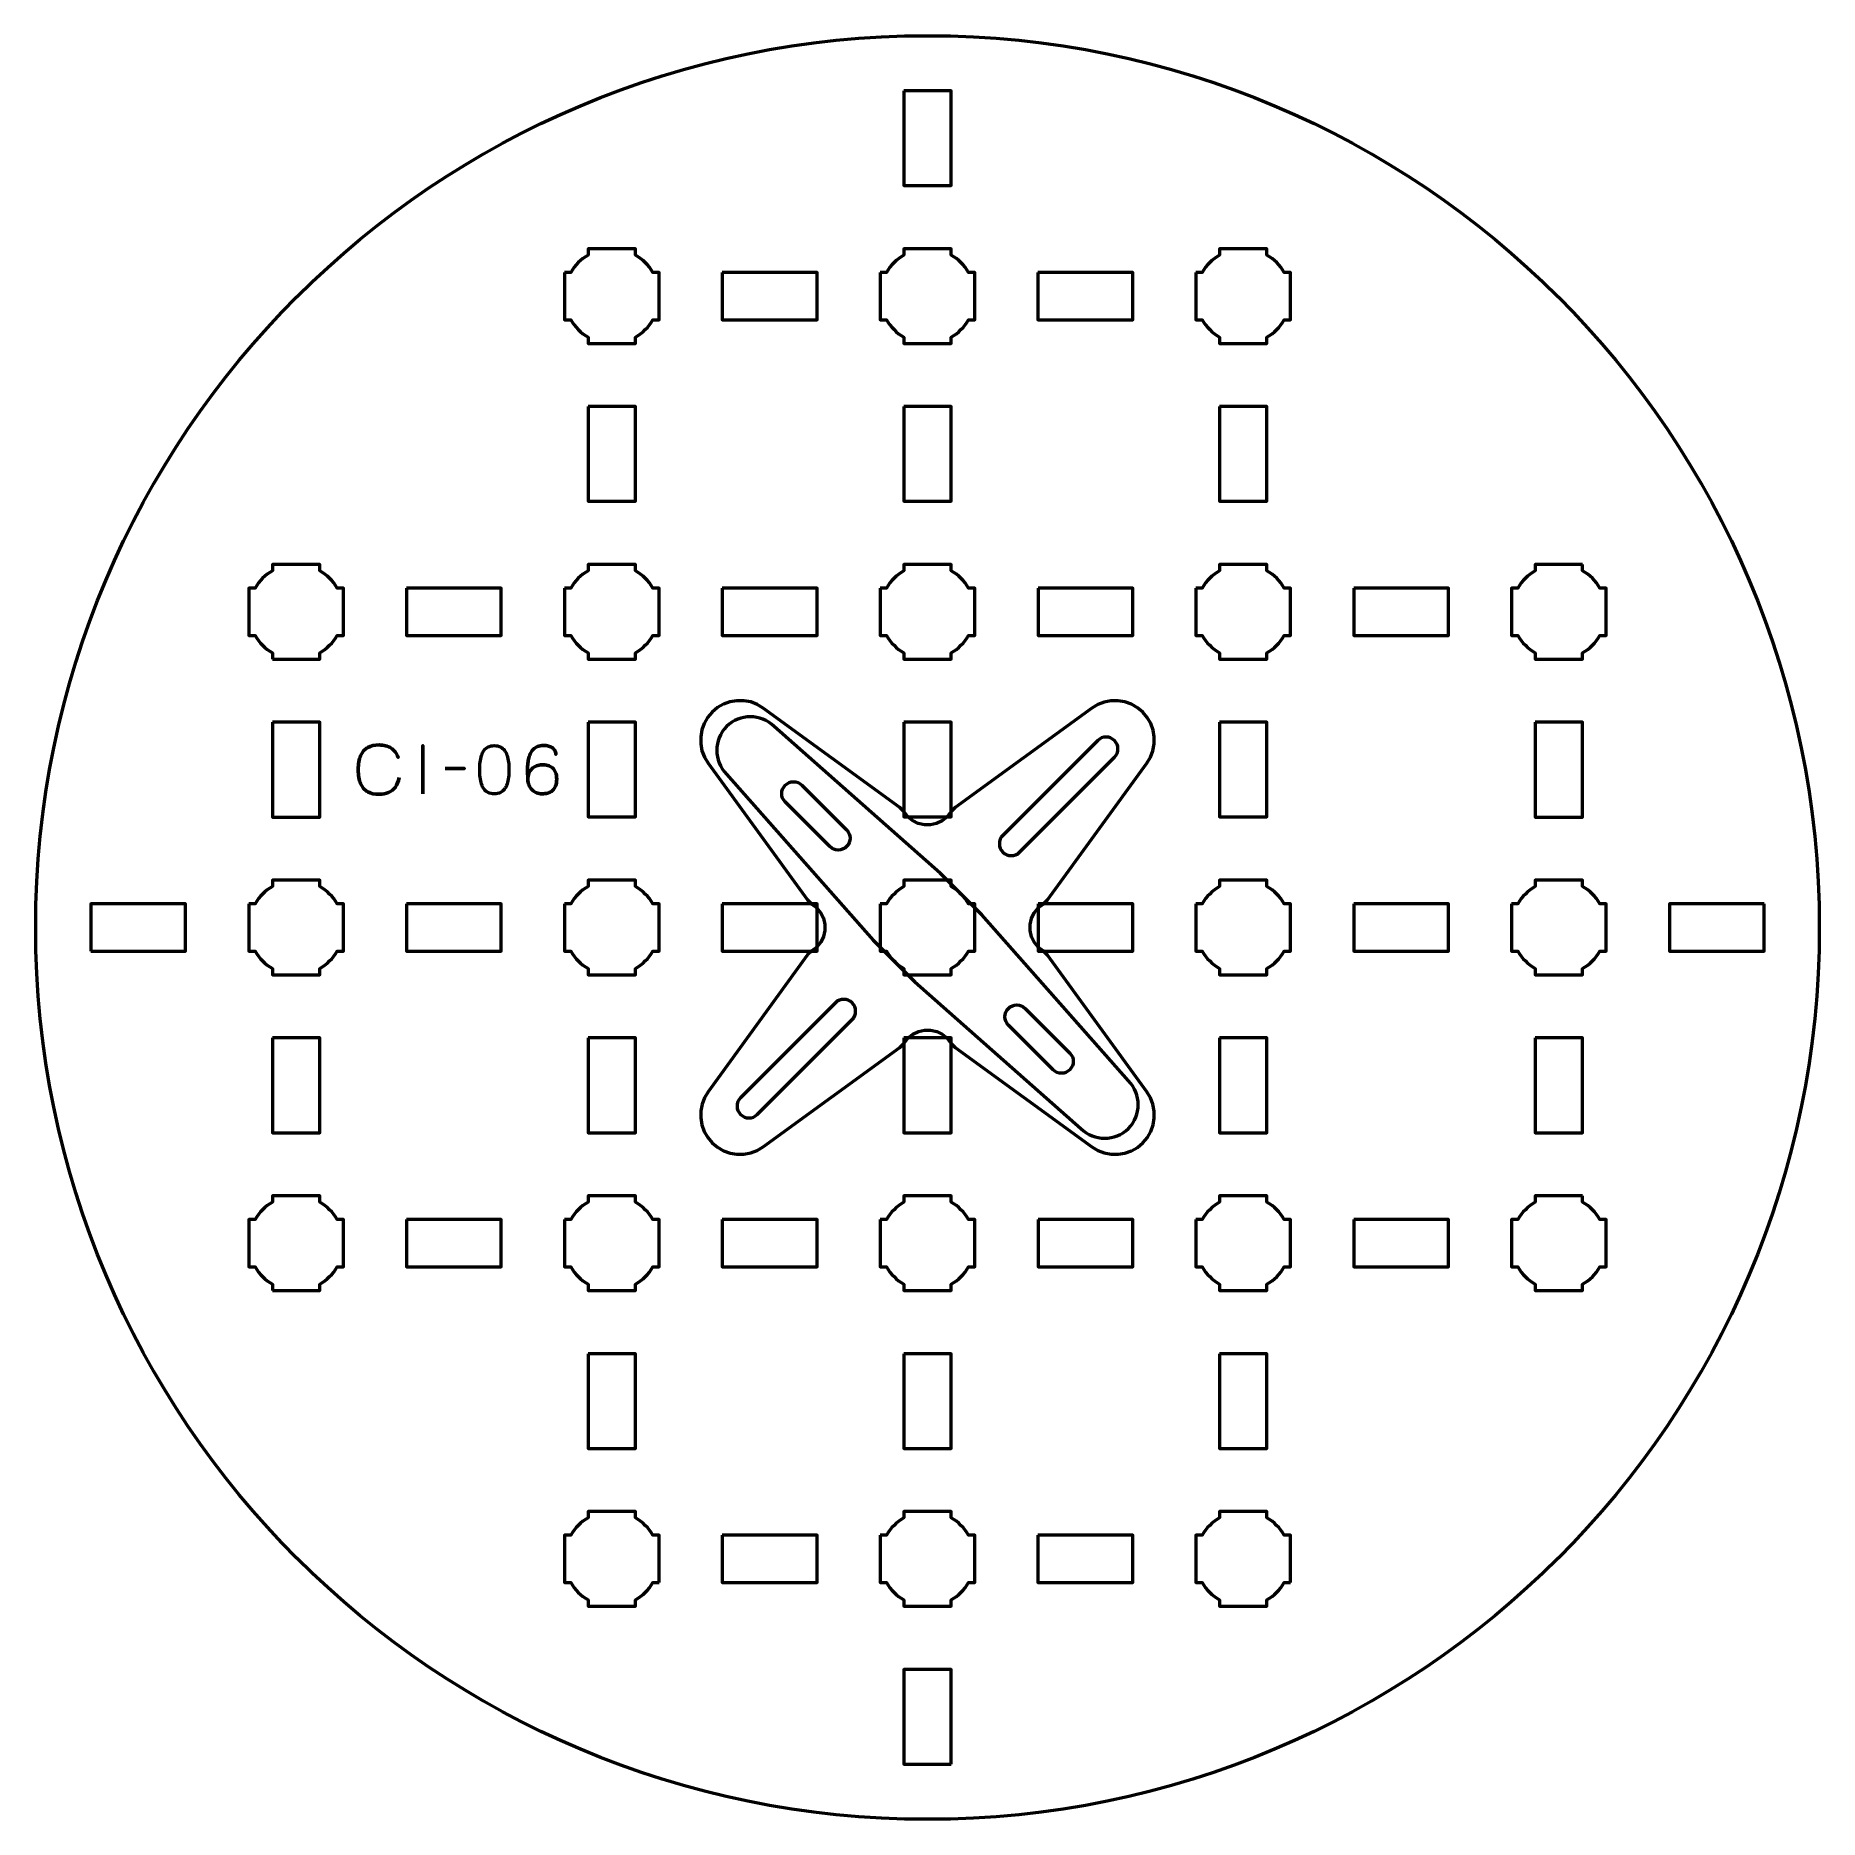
# Model space of a CAD drawing. Header units: centimetres. Extents: x -16.1 to -4.8, y -20.5 to -9.2.
import ezdxf

# ---------------------------------------------------------------- set-up
doc = ezdxf.new("R2010")
doc.units = ezdxf.units.CM
doc.header["$MEASUREMENT"] = 0
doc.layers.add('Layer 1', color=7, linetype='Continuous')

msp = doc.modelspace()

# ---------------------------------------------------------------- linework, layer by layer
at = {"layer": 'Layer 1', "lineweight": 53}
msp.add_ellipse((-10.5, -14.85003), major_axis=(0, 5.65), ratio=1, dxfattribs=at)
for points, knots in [([(-10.65004, -9.54999), (-10.65004, -9.54999), (-10.35004, -9.54999), (-10.35004, -9.54999), (-10.35004, -9.54999), (-10.35004, -9.54999), (-10.35004, -10.14999), (-10.35004, -10.14999), (-10.35004, -10.14999), (-10.35004, -10.14999), (-10.65004, -10.14999), (-10.65004, -10.14999), (-10.65004, -10.14999), (-10.65004, -10.14999), (-10.65004, -9.54999), (-10.65004, -9.54999)], [0, 0, 0, 0, 0.25, 0.25, 0.25, 0.25, 0.5, 0.5, 0.5, 0.5, 0.75, 0.75, 0.75, 0.75, 1, 1, 1, 1]), ([(-12.8, -10.69994), (-12.8, -10.69994), (-12.7598, -10.69994), (-12.7598, -10.69994), (-12.7598, -10.69994), (-12.73347, -10.65442), (-12.69551, -10.61649), (-12.65, -10.59016), (-12.65, -10.59016), (-12.65, -10.59016), (-12.65, -10.54994), (-12.65, -10.54994), (-12.65, -10.54994), (-12.65, -10.54994), (-12.35, -10.54994), (-12.35, -10.54994), (-12.35, -10.54994), (-12.35, -10.54994), (-12.35, -10.59013), (-12.35, -10.59013), (-12.35, -10.59013), (-12.30447, -10.61646), (-12.26648, -10.65441), (-12.24012, -10.69994), (-12.24012, -10.69994), (-12.24012, -10.69994), (-12.2, -10.69994), (-12.2, -10.69994), (-12.2, -10.69994), (-12.2, -10.69994), (-12.2, -10.84536), (-12.2, -10.84536), (-12.2, -10.84536), (-12.2, -10.84536), (-12.19994, -10.85001), (-12.19994, -10.85001), (-12.19994, -10.85001), (-12.19994, -10.85001), (-12.2, -10.85465), (-12.2, -10.85465), (-12.2, -10.85465), (-12.2, -10.85465), (-12.2, -10.99994), (-12.2, -10.99994), (-12.2, -10.99994), (-12.2, -10.99994), (-12.24007, -10.99994), (-12.24007, -10.99994), (-12.24007, -10.99994), (-12.26642, -11.04551), (-12.30442, -11.08352), (-12.35, -11.10988), (-12.35, -11.10988), (-12.35, -11.10988), (-12.35, -11.14994), (-12.35, -11.14994), (-12.35, -11.14994), (-12.35, -11.14994), (-12.49328, -11.14994), (-12.49328, -11.14994), (-12.49328, -11.14994), (-12.49328, -11.14994), (-12.49995, -11.15002), (-12.49995, -11.15002), (-12.49995, -11.15002), (-12.49995, -11.15002), (-12.50663, -11.14994), (-12.50663, -11.14994), (-12.50663, -11.14994), (-12.50663, -11.14994), (-12.65, -11.14994), (-12.65, -11.14994), (-12.65, -11.14994), (-12.65, -11.14994), (-12.65, -11.10984), (-12.65, -11.10984), (-12.65, -11.10984), (-12.69554, -11.08348), (-12.73352, -11.04549), (-12.75985, -10.99994), (-12.75985, -10.99994), (-12.75985, -10.99994), (-12.8, -10.99994), (-12.8, -10.99994), (-12.8, -10.99994), (-12.8, -10.99994), (-12.8, -10.69994), (-12.8, -10.69994)], [0, 0, 0, 0, 0.04545455, 0.04545455, 0.04545455, 0.04545455, 0.09090909, 0.09090909, 0.09090909, 0.09090909, 0.13636364, 0.13636364, 0.13636364, 0.13636364, 0.18181818, 0.18181818, 0.18181818, 0.18181818, 0.22727273, 0.22727273, 0.22727273, 0.22727273, 0.27272727, 0.27272727, 0.27272727, 0.27272727, 0.31818182, 0.31818182, 0.31818182, 0.31818182, 0.36363636, 0.36363636, 0.36363636, 0.36363636, 0.40909091, 0.40909091, 0.40909091, 0.40909091, 0.45454545, 0.45454545, 0.45454545, 0.45454545, 0.5, 0.5, 0.5, 0.5, 0.54545455, 0.54545455, 0.54545455, 0.54545455, 0.59090909, 0.59090909, 0.59090909, 0.59090909, 0.63636364, 0.63636364, 0.63636364, 0.63636364, 0.68181818, 0.68181818, 0.68181818, 0.68181818, 0.72727273, 0.72727273, 0.72727273, 0.72727273, 0.77272727, 0.77272727, 0.77272727, 0.77272727, 0.81818182, 0.81818182, 0.81818182, 0.81818182, 0.86363636, 0.86363636, 0.86363636, 0.86363636, 0.90909091, 0.90909091, 0.90909091, 0.90909091, 0.95454545, 0.95454545, 0.95454545, 0.95454545, 1, 1, 1, 1]), ([(-10.8, -10.69994), (-10.8, -10.69994), (-10.7598, -10.69994), (-10.7598, -10.69994), (-10.7598, -10.69994), (-10.73347, -10.65442), (-10.69551, -10.61649), (-10.65, -10.59016), (-10.65, -10.59016), (-10.65, -10.59016), (-10.65, -10.54994), (-10.65, -10.54994), (-10.65, -10.54994), (-10.65, -10.54994), (-10.35, -10.54994), (-10.35, -10.54994), (-10.35, -10.54994), (-10.35, -10.54994), (-10.35, -10.59013), (-10.35, -10.59013), (-10.35, -10.59013), (-10.30447, -10.61646), (-10.26648, -10.65441), (-10.24012, -10.69994), (-10.24012, -10.69994), (-10.24012, -10.69994), (-10.2, -10.69994), (-10.2, -10.69994), (-10.2, -10.69994), (-10.2, -10.69994), (-10.2, -10.84536), (-10.2, -10.84536), (-10.2, -10.84536), (-10.2, -10.84536), (-10.19994, -10.85001), (-10.19994, -10.85001), (-10.19994, -10.85001), (-10.19994, -10.85001), (-10.2, -10.85465), (-10.2, -10.85465), (-10.2, -10.85465), (-10.2, -10.85465), (-10.2, -10.99994), (-10.2, -10.99994), (-10.2, -10.99994), (-10.2, -10.99994), (-10.24007, -10.99994), (-10.24007, -10.99994), (-10.24007, -10.99994), (-10.26642, -11.04551), (-10.30442, -11.08352), (-10.35, -11.10988), (-10.35, -11.10988), (-10.35, -11.10988), (-10.35, -11.14994), (-10.35, -11.14994), (-10.35, -11.14994), (-10.35, -11.14994), (-10.49328, -11.14994), (-10.49328, -11.14994), (-10.49328, -11.14994), (-10.49328, -11.14994), (-10.49995, -11.15002), (-10.49995, -11.15002), (-10.49995, -11.15002), (-10.49995, -11.15002), (-10.50663, -11.14994), (-10.50663, -11.14994), (-10.50663, -11.14994), (-10.50663, -11.14994), (-10.65, -11.14994), (-10.65, -11.14994), (-10.65, -11.14994), (-10.65, -11.14994), (-10.65, -11.10984), (-10.65, -11.10984), (-10.65, -11.10984), (-10.69554, -11.08348), (-10.73352, -11.04549), (-10.75985, -10.99994), (-10.75985, -10.99994), (-10.75985, -10.99994), (-10.8, -10.99994), (-10.8, -10.99994), (-10.8, -10.99994), (-10.8, -10.99994), (-10.8, -10.69994), (-10.8, -10.69994)], [0, 0, 0, 0, 0.04545455, 0.04545455, 0.04545455, 0.04545455, 0.09090909, 0.09090909, 0.09090909, 0.09090909, 0.13636364, 0.13636364, 0.13636364, 0.13636364, 0.18181818, 0.18181818, 0.18181818, 0.18181818, 0.22727273, 0.22727273, 0.22727273, 0.22727273, 0.27272727, 0.27272727, 0.27272727, 0.27272727, 0.31818182, 0.31818182, 0.31818182, 0.31818182, 0.36363636, 0.36363636, 0.36363636, 0.36363636, 0.40909091, 0.40909091, 0.40909091, 0.40909091, 0.45454545, 0.45454545, 0.45454545, 0.45454545, 0.5, 0.5, 0.5, 0.5, 0.54545455, 0.54545455, 0.54545455, 0.54545455, 0.59090909, 0.59090909, 0.59090909, 0.59090909, 0.63636364, 0.63636364, 0.63636364, 0.63636364, 0.68181818, 0.68181818, 0.68181818, 0.68181818, 0.72727273, 0.72727273, 0.72727273, 0.72727273, 0.77272727, 0.77272727, 0.77272727, 0.77272727, 0.81818182, 0.81818182, 0.81818182, 0.81818182, 0.86363636, 0.86363636, 0.86363636, 0.86363636, 0.90909091, 0.90909091, 0.90909091, 0.90909091, 0.95454545, 0.95454545, 0.95454545, 0.95454545, 1, 1, 1, 1]), ([(-8.8, -10.69994), (-8.8, -10.69994), (-8.7598, -10.69994), (-8.7598, -10.69994), (-8.7598, -10.69994), (-8.73347, -10.65442), (-8.69551, -10.61649), (-8.65, -10.59016), (-8.65, -10.59016), (-8.65, -10.59016), (-8.65, -10.54994), (-8.65, -10.54994), (-8.65, -10.54994), (-8.65, -10.54994), (-8.35, -10.54994), (-8.35, -10.54994), (-8.35, -10.54994), (-8.35, -10.54994), (-8.35, -10.59013), (-8.35, -10.59013), (-8.35, -10.59013), (-8.30447, -10.61646), (-8.26648, -10.65441), (-8.24012, -10.69994), (-8.24012, -10.69994), (-8.24012, -10.69994), (-8.2, -10.69994), (-8.2, -10.69994), (-8.2, -10.69994), (-8.2, -10.69994), (-8.2, -10.84536), (-8.2, -10.84536), (-8.2, -10.84536), (-8.2, -10.84536), (-8.19994, -10.85001), (-8.19994, -10.85001), (-8.19994, -10.85001), (-8.19994, -10.85001), (-8.2, -10.85465), (-8.2, -10.85465), (-8.2, -10.85465), (-8.2, -10.85465), (-8.2, -10.99994), (-8.2, -10.99994), (-8.2, -10.99994), (-8.2, -10.99994), (-8.24007, -10.99994), (-8.24007, -10.99994), (-8.24007, -10.99994), (-8.26642, -11.04551), (-8.30442, -11.08352), (-8.35, -11.10988), (-8.35, -11.10988), (-8.35, -11.10988), (-8.35, -11.14994), (-8.35, -11.14994), (-8.35, -11.14994), (-8.35, -11.14994), (-8.49328, -11.14994), (-8.49328, -11.14994), (-8.49328, -11.14994), (-8.49328, -11.14994), (-8.49995, -11.15002), (-8.49995, -11.15002), (-8.49995, -11.15002), (-8.49995, -11.15002), (-8.50663, -11.14994), (-8.50663, -11.14994), (-8.50663, -11.14994), (-8.50663, -11.14994), (-8.65, -11.14994), (-8.65, -11.14994), (-8.65, -11.14994), (-8.65, -11.14994), (-8.65, -11.10984), (-8.65, -11.10984), (-8.65, -11.10984), (-8.69554, -11.08348), (-8.73352, -11.04549), (-8.75985, -10.99994), (-8.75985, -10.99994), (-8.75985, -10.99994), (-8.8, -10.99994), (-8.8, -10.99994), (-8.8, -10.99994), (-8.8, -10.99994), (-8.8, -10.69994), (-8.8, -10.69994)], [0, 0, 0, 0, 0.04545455, 0.04545455, 0.04545455, 0.04545455, 0.09090909, 0.09090909, 0.09090909, 0.09090909, 0.13636364, 0.13636364, 0.13636364, 0.13636364, 0.18181818, 0.18181818, 0.18181818, 0.18181818, 0.22727273, 0.22727273, 0.22727273, 0.22727273, 0.27272727, 0.27272727, 0.27272727, 0.27272727, 0.31818182, 0.31818182, 0.31818182, 0.31818182, 0.36363636, 0.36363636, 0.36363636, 0.36363636, 0.40909091, 0.40909091, 0.40909091, 0.40909091, 0.45454545, 0.45454545, 0.45454545, 0.45454545, 0.5, 0.5, 0.5, 0.5, 0.54545455, 0.54545455, 0.54545455, 0.54545455, 0.59090909, 0.59090909, 0.59090909, 0.59090909, 0.63636364, 0.63636364, 0.63636364, 0.63636364, 0.68181818, 0.68181818, 0.68181818, 0.68181818, 0.72727273, 0.72727273, 0.72727273, 0.72727273, 0.77272727, 0.77272727, 0.77272727, 0.77272727, 0.81818182, 0.81818182, 0.81818182, 0.81818182, 0.86363636, 0.86363636, 0.86363636, 0.86363636, 0.90909091, 0.90909091, 0.90909091, 0.90909091, 0.95454545, 0.95454545, 0.95454545, 0.95454545, 1, 1, 1, 1]), ([(-11.79999, -10.69997), (-11.79999, -10.69997), (-11.19998, -10.69997), (-11.19998, -10.69997), (-11.19998, -10.69997), (-11.19998, -10.69997), (-11.19998, -10.99997), (-11.19998, -10.99997), (-11.19998, -10.99997), (-11.19998, -10.99997), (-11.79999, -10.99997), (-11.79999, -10.99997), (-11.79999, -10.99997), (-11.79999, -10.99997), (-11.79999, -10.69997), (-11.79999, -10.69997)], [0, 0, 0, 0, 0.25, 0.25, 0.25, 0.25, 0.5, 0.5, 0.5, 0.5, 0.75, 0.75, 0.75, 0.75, 1, 1, 1, 1]), ([(-9.79999, -10.69997), (-9.79999, -10.69997), (-9.19998, -10.69997), (-9.19998, -10.69997), (-9.19998, -10.69997), (-9.19998, -10.69997), (-9.19998, -10.99997), (-9.19998, -10.99997), (-9.19998, -10.99997), (-9.19998, -10.99997), (-9.79999, -10.99997), (-9.79999, -10.99997), (-9.79999, -10.99997), (-9.79999, -10.99997), (-9.79999, -10.69997), (-9.79999, -10.69997)], [0, 0, 0, 0, 0.25, 0.25, 0.25, 0.25, 0.5, 0.5, 0.5, 0.5, 0.75, 0.75, 0.75, 0.75, 1, 1, 1, 1]), ([(-12.64997, -11.54999), (-12.64997, -11.54999), (-12.34997, -11.54999), (-12.34997, -11.54999), (-12.34997, -11.54999), (-12.34997, -11.54999), (-12.34997, -12.14999), (-12.34997, -12.14999), (-12.34997, -12.14999), (-12.34997, -12.14999), (-12.64997, -12.14999), (-12.64997, -12.14999), (-12.64997, -12.14999), (-12.64997, -12.14999), (-12.64997, -11.54999), (-12.64997, -11.54999)], [0, 0, 0, 0, 0.25, 0.25, 0.25, 0.25, 0.5, 0.5, 0.5, 0.5, 0.75, 0.75, 0.75, 0.75, 1, 1, 1, 1]), ([(-10.65004, -11.54999), (-10.65004, -11.54999), (-10.35004, -11.54999), (-10.35004, -11.54999), (-10.35004, -11.54999), (-10.35004, -11.54999), (-10.35004, -12.14999), (-10.35004, -12.14999), (-10.35004, -12.14999), (-10.35004, -12.14999), (-10.65004, -12.14999), (-10.65004, -12.14999), (-10.65004, -12.14999), (-10.65004, -12.14999), (-10.65004, -11.54999), (-10.65004, -11.54999)], [0, 0, 0, 0, 0.25, 0.25, 0.25, 0.25, 0.5, 0.5, 0.5, 0.5, 0.75, 0.75, 0.75, 0.75, 1, 1, 1, 1]), ([(-8.64994, -11.54999), (-8.64994, -11.54999), (-8.34993, -11.54999), (-8.34993, -11.54999), (-8.34993, -11.54999), (-8.34993, -11.54999), (-8.34993, -12.14999), (-8.34993, -12.14999), (-8.34993, -12.14999), (-8.34993, -12.14999), (-8.64994, -12.14999), (-8.64994, -12.14999), (-8.64994, -12.14999), (-8.64994, -12.14999), (-8.64994, -11.54999), (-8.64994, -11.54999)], [0, 0, 0, 0, 0.25, 0.25, 0.25, 0.25, 0.5, 0.5, 0.5, 0.5, 0.75, 0.75, 0.75, 0.75, 1, 1, 1, 1]), ([(-14.65009, -13.14995), (-14.65009, -13.14995), (-14.65009, -13.10975), (-14.65009, -13.10975), (-14.65009, -13.10975), (-14.69561, -13.08342), (-14.73354, -13.04546), (-14.75987, -12.99995), (-14.75987, -12.99995), (-14.75987, -12.99995), (-14.80009, -12.99995), (-14.80009, -12.99995), (-14.80009, -12.99995), (-14.80009, -12.99995), (-14.80009, -12.69995), (-14.80009, -12.69995), (-14.80009, -12.69995), (-14.80009, -12.69995), (-14.7599, -12.69995), (-14.7599, -12.69995), (-14.7599, -12.69995), (-14.73357, -12.65442), (-14.69562, -12.61643), (-14.65009, -12.59007), (-14.65009, -12.59007), (-14.65009, -12.59007), (-14.65009, -12.54995), (-14.65009, -12.54995), (-14.65009, -12.54995), (-14.65009, -12.54995), (-14.50467, -12.54995), (-14.50467, -12.54995), (-14.50467, -12.54995), (-14.50467, -12.54995), (-14.50002, -12.54989), (-14.50002, -12.54989), (-14.50002, -12.54989), (-14.50002, -12.54989), (-14.49538, -12.54995), (-14.49538, -12.54995), (-14.49538, -12.54995), (-14.49538, -12.54995), (-14.35009, -12.54995), (-14.35009, -12.54995), (-14.35009, -12.54995), (-14.35009, -12.54995), (-14.35009, -12.59002), (-14.35009, -12.59002), (-14.35009, -12.59002), (-14.30452, -12.61637), (-14.26651, -12.65437), (-14.24015, -12.69995), (-14.24015, -12.69995), (-14.24015, -12.69995), (-14.20009, -12.69995), (-14.20009, -12.69995), (-14.20009, -12.69995), (-14.20009, -12.69995), (-14.20009, -12.84323), (-14.20009, -12.84323), (-14.20009, -12.84323), (-14.20009, -12.84323), (-14.20001, -12.8499), (-14.20001, -12.8499), (-14.20001, -12.8499), (-14.20001, -12.8499), (-14.20009, -12.85658), (-14.20009, -12.85658), (-14.20009, -12.85658), (-14.20009, -12.85658), (-14.20009, -12.99995), (-14.20009, -12.99995), (-14.20009, -12.99995), (-14.20009, -12.99995), (-14.24019, -12.99995), (-14.24019, -12.99995), (-14.24019, -12.99995), (-14.26655, -13.04549), (-14.30454, -13.08347), (-14.35009, -13.1098), (-14.35009, -13.1098), (-14.35009, -13.1098), (-14.35009, -13.14995), (-14.35009, -13.14995), (-14.35009, -13.14995), (-14.35009, -13.14995), (-14.65009, -13.14995), (-14.65009, -13.14995)], [0, 0, 0, 0, 0.04545455, 0.04545455, 0.04545455, 0.04545455, 0.09090909, 0.09090909, 0.09090909, 0.09090909, 0.13636364, 0.13636364, 0.13636364, 0.13636364, 0.18181818, 0.18181818, 0.18181818, 0.18181818, 0.22727273, 0.22727273, 0.22727273, 0.22727273, 0.27272727, 0.27272727, 0.27272727, 0.27272727, 0.31818182, 0.31818182, 0.31818182, 0.31818182, 0.36363636, 0.36363636, 0.36363636, 0.36363636, 0.40909091, 0.40909091, 0.40909091, 0.40909091, 0.45454545, 0.45454545, 0.45454545, 0.45454545, 0.5, 0.5, 0.5, 0.5, 0.54545455, 0.54545455, 0.54545455, 0.54545455, 0.59090909, 0.59090909, 0.59090909, 0.59090909, 0.63636364, 0.63636364, 0.63636364, 0.63636364, 0.68181818, 0.68181818, 0.68181818, 0.68181818, 0.72727273, 0.72727273, 0.72727273, 0.72727273, 0.77272727, 0.77272727, 0.77272727, 0.77272727, 0.81818182, 0.81818182, 0.81818182, 0.81818182, 0.86363636, 0.86363636, 0.86363636, 0.86363636, 0.90909091, 0.90909091, 0.90909091, 0.90909091, 0.95454545, 0.95454545, 0.95454545, 0.95454545, 1, 1, 1, 1]), ([(-12.8, -12.69994), (-12.8, -12.69994), (-12.7598, -12.69994), (-12.7598, -12.69994), (-12.7598, -12.69994), (-12.73347, -12.65442), (-12.69551, -12.61649), (-12.65, -12.59016), (-12.65, -12.59016), (-12.65, -12.59016), (-12.65, -12.54994), (-12.65, -12.54994), (-12.65, -12.54994), (-12.65, -12.54994), (-12.35, -12.54994), (-12.35, -12.54994), (-12.35, -12.54994), (-12.35, -12.54994), (-12.35, -12.59013), (-12.35, -12.59013), (-12.35, -12.59013), (-12.30447, -12.61646), (-12.26648, -12.65441), (-12.24012, -12.69994), (-12.24012, -12.69994), (-12.24012, -12.69994), (-12.2, -12.69994), (-12.2, -12.69994), (-12.2, -12.69994), (-12.2, -12.69994), (-12.2, -12.84536), (-12.2, -12.84536), (-12.2, -12.84536), (-12.2, -12.84536), (-12.19994, -12.85001), (-12.19994, -12.85001), (-12.19994, -12.85001), (-12.19994, -12.85001), (-12.2, -12.85465), (-12.2, -12.85465), (-12.2, -12.85465), (-12.2, -12.85465), (-12.2, -12.99994), (-12.2, -12.99994), (-12.2, -12.99994), (-12.2, -12.99994), (-12.24007, -12.99994), (-12.24007, -12.99994), (-12.24007, -12.99994), (-12.26642, -13.04551), (-12.30442, -13.08352), (-12.35, -13.10988), (-12.35, -13.10988), (-12.35, -13.10988), (-12.35, -13.14994), (-12.35, -13.14994), (-12.35, -13.14994), (-12.35, -13.14994), (-12.49328, -13.14994), (-12.49328, -13.14994), (-12.49328, -13.14994), (-12.49328, -13.14994), (-12.49995, -13.15002), (-12.49995, -13.15002), (-12.49995, -13.15002), (-12.49995, -13.15002), (-12.50663, -13.14994), (-12.50663, -13.14994), (-12.50663, -13.14994), (-12.50663, -13.14994), (-12.65, -13.14994), (-12.65, -13.14994), (-12.65, -13.14994), (-12.65, -13.14994), (-12.65, -13.10984), (-12.65, -13.10984), (-12.65, -13.10984), (-12.69554, -13.08348), (-12.73352, -13.04549), (-12.75985, -12.99994), (-12.75985, -12.99994), (-12.75985, -12.99994), (-12.8, -12.99994), (-12.8, -12.99994), (-12.8, -12.99994), (-12.8, -12.99994), (-12.8, -12.69994), (-12.8, -12.69994)], [0, 0, 0, 0, 0.04545455, 0.04545455, 0.04545455, 0.04545455, 0.09090909, 0.09090909, 0.09090909, 0.09090909, 0.13636364, 0.13636364, 0.13636364, 0.13636364, 0.18181818, 0.18181818, 0.18181818, 0.18181818, 0.22727273, 0.22727273, 0.22727273, 0.22727273, 0.27272727, 0.27272727, 0.27272727, 0.27272727, 0.31818182, 0.31818182, 0.31818182, 0.31818182, 0.36363636, 0.36363636, 0.36363636, 0.36363636, 0.40909091, 0.40909091, 0.40909091, 0.40909091, 0.45454545, 0.45454545, 0.45454545, 0.45454545, 0.5, 0.5, 0.5, 0.5, 0.54545455, 0.54545455, 0.54545455, 0.54545455, 0.59090909, 0.59090909, 0.59090909, 0.59090909, 0.63636364, 0.63636364, 0.63636364, 0.63636364, 0.68181818, 0.68181818, 0.68181818, 0.68181818, 0.72727273, 0.72727273, 0.72727273, 0.72727273, 0.77272727, 0.77272727, 0.77272727, 0.77272727, 0.81818182, 0.81818182, 0.81818182, 0.81818182, 0.86363636, 0.86363636, 0.86363636, 0.86363636, 0.90909091, 0.90909091, 0.90909091, 0.90909091, 0.95454545, 0.95454545, 0.95454545, 0.95454545, 1, 1, 1, 1]), ([(-10.8, -12.69994), (-10.8, -12.69994), (-10.7598, -12.69994), (-10.7598, -12.69994), (-10.7598, -12.69994), (-10.73347, -12.65442), (-10.69551, -12.61649), (-10.65, -12.59016), (-10.65, -12.59016), (-10.65, -12.59016), (-10.65, -12.54994), (-10.65, -12.54994), (-10.65, -12.54994), (-10.65, -12.54994), (-10.35, -12.54994), (-10.35, -12.54994), (-10.35, -12.54994), (-10.35, -12.54994), (-10.35, -12.59013), (-10.35, -12.59013), (-10.35, -12.59013), (-10.30447, -12.61646), (-10.26648, -12.65441), (-10.24012, -12.69994), (-10.24012, -12.69994), (-10.24012, -12.69994), (-10.2, -12.69994), (-10.2, -12.69994), (-10.2, -12.69994), (-10.2, -12.69994), (-10.2, -12.84536), (-10.2, -12.84536), (-10.2, -12.84536), (-10.2, -12.84536), (-10.19994, -12.85001), (-10.19994, -12.85001), (-10.19994, -12.85001), (-10.19994, -12.85001), (-10.2, -12.85465), (-10.2, -12.85465), (-10.2, -12.85465), (-10.2, -12.85465), (-10.2, -12.99994), (-10.2, -12.99994), (-10.2, -12.99994), (-10.2, -12.99994), (-10.24007, -12.99994), (-10.24007, -12.99994), (-10.24007, -12.99994), (-10.26642, -13.04551), (-10.30442, -13.08352), (-10.35, -13.10988), (-10.35, -13.10988), (-10.35, -13.10988), (-10.35, -13.14994), (-10.35, -13.14994), (-10.35, -13.14994), (-10.35, -13.14994), (-10.49328, -13.14994), (-10.49328, -13.14994), (-10.49328, -13.14994), (-10.49328, -13.14994), (-10.49995, -13.15002), (-10.49995, -13.15002), (-10.49995, -13.15002), (-10.49995, -13.15002), (-10.50663, -13.14994), (-10.50663, -13.14994), (-10.50663, -13.14994), (-10.50663, -13.14994), (-10.65, -13.14994), (-10.65, -13.14994), (-10.65, -13.14994), (-10.65, -13.14994), (-10.65, -13.10984), (-10.65, -13.10984), (-10.65, -13.10984), (-10.69554, -13.08348), (-10.73352, -13.04549), (-10.75985, -12.99994), (-10.75985, -12.99994), (-10.75985, -12.99994), (-10.8, -12.99994), (-10.8, -12.99994), (-10.8, -12.99994), (-10.8, -12.99994), (-10.8, -12.69994), (-10.8, -12.69994)], [0, 0, 0, 0, 0.04545455, 0.04545455, 0.04545455, 0.04545455, 0.09090909, 0.09090909, 0.09090909, 0.09090909, 0.13636364, 0.13636364, 0.13636364, 0.13636364, 0.18181818, 0.18181818, 0.18181818, 0.18181818, 0.22727273, 0.22727273, 0.22727273, 0.22727273, 0.27272727, 0.27272727, 0.27272727, 0.27272727, 0.31818182, 0.31818182, 0.31818182, 0.31818182, 0.36363636, 0.36363636, 0.36363636, 0.36363636, 0.40909091, 0.40909091, 0.40909091, 0.40909091, 0.45454545, 0.45454545, 0.45454545, 0.45454545, 0.5, 0.5, 0.5, 0.5, 0.54545455, 0.54545455, 0.54545455, 0.54545455, 0.59090909, 0.59090909, 0.59090909, 0.59090909, 0.63636364, 0.63636364, 0.63636364, 0.63636364, 0.68181818, 0.68181818, 0.68181818, 0.68181818, 0.72727273, 0.72727273, 0.72727273, 0.72727273, 0.77272727, 0.77272727, 0.77272727, 0.77272727, 0.81818182, 0.81818182, 0.81818182, 0.81818182, 0.86363636, 0.86363636, 0.86363636, 0.86363636, 0.90909091, 0.90909091, 0.90909091, 0.90909091, 0.95454545, 0.95454545, 0.95454545, 0.95454545, 1, 1, 1, 1]), ([(-8.8, -12.69994), (-8.8, -12.69994), (-8.7598, -12.69994), (-8.7598, -12.69994), (-8.7598, -12.69994), (-8.73347, -12.65442), (-8.69551, -12.61649), (-8.65, -12.59016), (-8.65, -12.59016), (-8.65, -12.59016), (-8.65, -12.54994), (-8.65, -12.54994), (-8.65, -12.54994), (-8.65, -12.54994), (-8.35, -12.54994), (-8.35, -12.54994), (-8.35, -12.54994), (-8.35, -12.54994), (-8.35, -12.59013), (-8.35, -12.59013), (-8.35, -12.59013), (-8.30447, -12.61646), (-8.26648, -12.65441), (-8.24012, -12.69994), (-8.24012, -12.69994), (-8.24012, -12.69994), (-8.2, -12.69994), (-8.2, -12.69994), (-8.2, -12.69994), (-8.2, -12.69994), (-8.2, -12.84536), (-8.2, -12.84536), (-8.2, -12.84536), (-8.2, -12.84536), (-8.19994, -12.85001), (-8.19994, -12.85001), (-8.19994, -12.85001), (-8.19994, -12.85001), (-8.2, -12.85465), (-8.2, -12.85465), (-8.2, -12.85465), (-8.2, -12.85465), (-8.2, -12.99994), (-8.2, -12.99994), (-8.2, -12.99994), (-8.2, -12.99994), (-8.24007, -12.99994), (-8.24007, -12.99994), (-8.24007, -12.99994), (-8.26642, -13.04551), (-8.30442, -13.08352), (-8.35, -13.10988), (-8.35, -13.10988), (-8.35, -13.10988), (-8.35, -13.14994), (-8.35, -13.14994), (-8.35, -13.14994), (-8.35, -13.14994), (-8.49328, -13.14994), (-8.49328, -13.14994), (-8.49328, -13.14994), (-8.49328, -13.14994), (-8.49995, -13.15002), (-8.49995, -13.15002), (-8.49995, -13.15002), (-8.49995, -13.15002), (-8.50663, -13.14994), (-8.50663, -13.14994), (-8.50663, -13.14994), (-8.50663, -13.14994), (-8.65, -13.14994), (-8.65, -13.14994), (-8.65, -13.14994), (-8.65, -13.14994), (-8.65, -13.10984), (-8.65, -13.10984), (-8.65, -13.10984), (-8.69554, -13.08348), (-8.73352, -13.04549), (-8.75985, -12.99994), (-8.75985, -12.99994), (-8.75985, -12.99994), (-8.8, -12.99994), (-8.8, -12.99994), (-8.8, -12.99994), (-8.8, -12.99994), (-8.8, -12.69994), (-8.8, -12.69994)], [0, 0, 0, 0, 0.04545455, 0.04545455, 0.04545455, 0.04545455, 0.09090909, 0.09090909, 0.09090909, 0.09090909, 0.13636364, 0.13636364, 0.13636364, 0.13636364, 0.18181818, 0.18181818, 0.18181818, 0.18181818, 0.22727273, 0.22727273, 0.22727273, 0.22727273, 0.27272727, 0.27272727, 0.27272727, 0.27272727, 0.31818182, 0.31818182, 0.31818182, 0.31818182, 0.36363636, 0.36363636, 0.36363636, 0.36363636, 0.40909091, 0.40909091, 0.40909091, 0.40909091, 0.45454545, 0.45454545, 0.45454545, 0.45454545, 0.5, 0.5, 0.5, 0.5, 0.54545455, 0.54545455, 0.54545455, 0.54545455, 0.59090909, 0.59090909, 0.59090909, 0.59090909, 0.63636364, 0.63636364, 0.63636364, 0.63636364, 0.68181818, 0.68181818, 0.68181818, 0.68181818, 0.72727273, 0.72727273, 0.72727273, 0.72727273, 0.77272727, 0.77272727, 0.77272727, 0.77272727, 0.81818182, 0.81818182, 0.81818182, 0.81818182, 0.86363636, 0.86363636, 0.86363636, 0.86363636, 0.90909091, 0.90909091, 0.90909091, 0.90909091, 0.95454545, 0.95454545, 0.95454545, 0.95454545, 1, 1, 1, 1]), ([(-6.34999, -12.55003), (-6.34999, -12.55003), (-6.34999, -12.59023), (-6.34999, -12.59023), (-6.34999, -12.59023), (-6.30447, -12.61656), (-6.26654, -12.65452), (-6.24021, -12.70003), (-6.24021, -12.70003), (-6.24021, -12.70003), (-6.19999, -12.70003), (-6.19999, -12.70003), (-6.19999, -12.70003), (-6.19999, -12.70003), (-6.19999, -13.00003), (-6.19999, -13.00003), (-6.19999, -13.00003), (-6.19999, -13.00003), (-6.24018, -13.00003), (-6.24018, -13.00003), (-6.24018, -13.00003), (-6.26651, -13.04556), (-6.30446, -13.08355), (-6.34999, -13.10991), (-6.34999, -13.10991), (-6.34999, -13.10991), (-6.34999, -13.15003), (-6.34999, -13.15003), (-6.34999, -13.15003), (-6.34999, -13.15003), (-6.49541, -13.15003), (-6.49541, -13.15003), (-6.49541, -13.15003), (-6.49541, -13.15003), (-6.50006, -13.15009), (-6.50006, -13.15009), (-6.50006, -13.15009), (-6.50006, -13.15009), (-6.5047, -13.15003), (-6.5047, -13.15003), (-6.5047, -13.15003), (-6.5047, -13.15003), (-6.64999, -13.15003), (-6.64999, -13.15003), (-6.64999, -13.15003), (-6.64999, -13.15003), (-6.64999, -13.10996), (-6.64999, -13.10996), (-6.64999, -13.10996), (-6.69556, -13.08361), (-6.73357, -13.04561), (-6.75993, -13.00003), (-6.75993, -13.00003), (-6.75993, -13.00003), (-6.79999, -13.00003), (-6.79999, -13.00003), (-6.79999, -13.00003), (-6.79999, -13.00003), (-6.79999, -12.85675), (-6.79999, -12.85675), (-6.79999, -12.85675), (-6.79999, -12.85675), (-6.80007, -12.85008), (-6.80007, -12.85008), (-6.80007, -12.85008), (-6.80007, -12.85008), (-6.79999, -12.8434), (-6.79999, -12.8434), (-6.79999, -12.8434), (-6.79999, -12.8434), (-6.79999, -12.70003), (-6.79999, -12.70003), (-6.79999, -12.70003), (-6.79999, -12.70003), (-6.75989, -12.70003), (-6.75989, -12.70003), (-6.75989, -12.70003), (-6.73353, -12.65449), (-6.69554, -12.61651), (-6.64999, -12.59018), (-6.64999, -12.59018), (-6.64999, -12.59018), (-6.64999, -12.55003), (-6.64999, -12.55003), (-6.64999, -12.55003), (-6.64999, -12.55003), (-6.34999, -12.55003), (-6.34999, -12.55003)], [0, 0, 0, 0, 0.04545455, 0.04545455, 0.04545455, 0.04545455, 0.09090909, 0.09090909, 0.09090909, 0.09090909, 0.13636364, 0.13636364, 0.13636364, 0.13636364, 0.18181818, 0.18181818, 0.18181818, 0.18181818, 0.22727273, 0.22727273, 0.22727273, 0.22727273, 0.27272727, 0.27272727, 0.27272727, 0.27272727, 0.31818182, 0.31818182, 0.31818182, 0.31818182, 0.36363636, 0.36363636, 0.36363636, 0.36363636, 0.40909091, 0.40909091, 0.40909091, 0.40909091, 0.45454545, 0.45454545, 0.45454545, 0.45454545, 0.5, 0.5, 0.5, 0.5, 0.54545455, 0.54545455, 0.54545455, 0.54545455, 0.59090909, 0.59090909, 0.59090909, 0.59090909, 0.63636364, 0.63636364, 0.63636364, 0.63636364, 0.68181818, 0.68181818, 0.68181818, 0.68181818, 0.72727273, 0.72727273, 0.72727273, 0.72727273, 0.77272727, 0.77272727, 0.77272727, 0.77272727, 0.81818182, 0.81818182, 0.81818182, 0.81818182, 0.86363636, 0.86363636, 0.86363636, 0.86363636, 0.90909091, 0.90909091, 0.90909091, 0.90909091, 0.95454545, 0.95454545, 0.95454545, 0.95454545, 1, 1, 1, 1]), ([(-13.79995, -12.69997), (-13.79995, -12.69997), (-13.19995, -12.69997), (-13.19995, -12.69997), (-13.19995, -12.69997), (-13.19995, -12.69997), (-13.19995, -12.99997), (-13.19995, -12.99997), (-13.19995, -12.99997), (-13.19995, -12.99997), (-13.79995, -12.99997), (-13.79995, -12.99997), (-13.79995, -12.99997), (-13.79995, -12.99997), (-13.79995, -12.69997), (-13.79995, -12.69997)], [0, 0, 0, 0, 0.25, 0.25, 0.25, 0.25, 0.5, 0.5, 0.5, 0.5, 0.75, 0.75, 0.75, 0.75, 1, 1, 1, 1]), ([(-11.79999, -12.69997), (-11.79999, -12.69997), (-11.19998, -12.69997), (-11.19998, -12.69997), (-11.19998, -12.69997), (-11.19998, -12.69997), (-11.19998, -12.99997), (-11.19998, -12.99997), (-11.19998, -12.99997), (-11.19998, -12.99997), (-11.79999, -12.99997), (-11.79999, -12.99997), (-11.79999, -12.99997), (-11.79999, -12.99997), (-11.79999, -12.69997), (-11.79999, -12.69997)], [0, 0, 0, 0, 0.25, 0.25, 0.25, 0.25, 0.5, 0.5, 0.5, 0.5, 0.75, 0.75, 0.75, 0.75, 1, 1, 1, 1]), ([(-9.79992, -12.69997), (-9.79992, -12.69997), (-9.19992, -12.69997), (-9.19992, -12.69997), (-9.19992, -12.69997), (-9.19992, -12.69997), (-9.19992, -12.99997), (-9.19992, -12.99997), (-9.19992, -12.99997), (-9.19992, -12.99997), (-9.79992, -12.99997), (-9.79992, -12.99997), (-9.79992, -12.99997), (-9.79992, -12.99997), (-9.79992, -12.69997), (-9.79992, -12.69997)], [0, 0, 0, 0, 0.25, 0.25, 0.25, 0.25, 0.5, 0.5, 0.5, 0.5, 0.75, 0.75, 0.75, 0.75, 1, 1, 1, 1]), ([(-7.79995, -12.69997), (-7.79995, -12.69997), (-7.19995, -12.69997), (-7.19995, -12.69997), (-7.19995, -12.69997), (-7.19995, -12.69997), (-7.19995, -12.99997), (-7.19995, -12.99997), (-7.19995, -12.99997), (-7.19995, -12.99997), (-7.79995, -12.99997), (-7.79995, -12.99997), (-7.79995, -12.99997), (-7.79995, -12.99997), (-7.79995, -12.69997), (-7.79995, -12.69997)], [0, 0, 0, 0, 0.25, 0.25, 0.25, 0.25, 0.5, 0.5, 0.5, 0.5, 0.75, 0.75, 0.75, 0.75, 1, 1, 1, 1]), ([(-14.64997, -13.55002), (-14.64997, -13.55002), (-14.34997, -13.55002), (-14.34997, -13.55002), (-14.34997, -13.55002), (-14.34997, -13.55002), (-14.34997, -14.15002), (-14.34997, -14.15002), (-14.34997, -14.15002), (-14.34997, -14.15002), (-14.64997, -14.15002), (-14.64997, -14.15002), (-14.64997, -14.15002), (-14.64997, -14.15002), (-14.64997, -13.55002), (-14.64997, -13.55002)], [0, 0, 0, 0, 0.25, 0.25, 0.25, 0.25, 0.5, 0.5, 0.5, 0.5, 0.75, 0.75, 0.75, 0.75, 1, 1, 1, 1]), ([(-12.64997, -13.54995), (-12.64997, -13.54995), (-12.34997, -13.54995), (-12.34997, -13.54995), (-12.34997, -13.54995), (-12.34997, -13.54995), (-12.34997, -14.14996), (-12.34997, -14.14996), (-12.34997, -14.14996), (-12.34997, -14.14996), (-12.64997, -14.14996), (-12.64997, -14.14996), (-12.64997, -14.14996), (-12.64997, -14.14996), (-12.64997, -13.54995), (-12.64997, -13.54995)], [0, 0, 0, 0, 0.25, 0.25, 0.25, 0.25, 0.5, 0.5, 0.5, 0.5, 0.75, 0.75, 0.75, 0.75, 1, 1, 1, 1]), ([(-10.65004, -13.54995), (-10.65004, -13.54995), (-10.35004, -13.54995), (-10.35004, -13.54995), (-10.35004, -13.54995), (-10.35004, -13.54995), (-10.35004, -14.14996), (-10.35004, -14.14996), (-10.35004, -14.14996), (-10.35004, -14.14996), (-10.65004, -14.14996), (-10.65004, -14.14996), (-10.65004, -14.14996), (-10.65004, -14.14996), (-10.65004, -13.54995), (-10.65004, -13.54995)], [0, 0, 0, 0, 0.25, 0.25, 0.25, 0.25, 0.5, 0.5, 0.5, 0.5, 0.75, 0.75, 0.75, 0.75, 1, 1, 1, 1]), ([(-8.64994, -13.54995), (-8.64994, -13.54995), (-8.34993, -13.54995), (-8.34993, -13.54995), (-8.34993, -13.54995), (-8.34993, -13.54995), (-8.34993, -14.14996), (-8.34993, -14.14996), (-8.34993, -14.14996), (-8.34993, -14.14996), (-8.64994, -14.14996), (-8.64994, -14.14996), (-8.64994, -14.14996), (-8.64994, -14.14996), (-8.64994, -13.54995), (-8.64994, -13.54995)], [0, 0, 0, 0, 0.25, 0.25, 0.25, 0.25, 0.5, 0.5, 0.5, 0.5, 0.75, 0.75, 0.75, 0.75, 1, 1, 1, 1]), ([(-6.64997, -13.55002), (-6.64997, -13.55002), (-6.34997, -13.55002), (-6.34997, -13.55002), (-6.34997, -13.55002), (-6.34997, -13.55002), (-6.34997, -14.15002), (-6.34997, -14.15002), (-6.34997, -14.15002), (-6.34997, -14.15002), (-6.64997, -14.15002), (-6.64997, -14.15002), (-6.64997, -14.15002), (-6.64997, -14.15002), (-6.64997, -13.55002), (-6.64997, -13.55002)], [0, 0, 0, 0, 0.25, 0.25, 0.25, 0.25, 0.5, 0.5, 0.5, 0.5, 0.75, 0.75, 0.75, 0.75, 1, 1, 1, 1]), ([(-9.91663, -14.3727), (-9.94591, -14.40198), (-9.99341, -14.40198), (-10.02269, -14.3727), (-10.02269, -14.3727), (-10.05197, -14.34341), (-10.05197, -14.29591), (-10.02269, -14.26663), (-10.02269, -14.26663), (-10.02269, -14.26663), (-9.42165, -13.66559), (-9.42165, -13.66559), (-9.42165, -13.66559), (-9.39237, -13.63631), (-9.34487, -13.63631), (-9.31558, -13.66559), (-9.31558, -13.66559), (-9.2863, -13.69487), (-9.2863, -13.74237), (-9.31558, -13.77166), (-9.31558, -13.77166), (-9.31558, -13.77166), (-9.91663, -14.3727), (-9.91663, -14.3727)], [0, 0, 0, 0, 0.16666667, 0.16666667, 0.16666667, 0.16666667, 0.33333333, 0.33333333, 0.33333333, 0.33333333, 0.5, 0.5, 0.5, 0.5, 0.66666667, 0.66666667, 0.66666667, 0.66666667, 0.83333333, 0.83333333, 0.83333333, 0.83333333, 1, 1, 1, 1]), ([(-11.29549, -13.94844), (-11.32477, -13.91916), (-11.37228, -13.91916), (-11.40156, -13.94844), (-11.40156, -13.94844), (-11.43084, -13.97772), (-11.43084, -14.02522), (-11.40156, -14.0545), (-11.40156, -14.0545), (-11.40156, -14.0545), (-11.11871, -14.33735), (-11.11871, -14.33735), (-11.11871, -14.33735), (-11.08943, -14.36663), (-11.04193, -14.36663), (-11.01265, -14.33735), (-11.01265, -14.33735), (-10.98337, -14.30807), (-10.98337, -14.26056), (-11.01265, -14.23128), (-11.01265, -14.23128), (-11.01265, -14.23128), (-11.29549, -13.94844), (-11.29549, -13.94844)], [0, 0, 0, 0, 0.16666667, 0.16666667, 0.16666667, 0.16666667, 0.33333333, 0.33333333, 0.33333333, 0.33333333, 0.5, 0.5, 0.5, 0.5, 0.66666667, 0.66666667, 0.66666667, 0.66666667, 0.83333333, 0.83333333, 0.83333333, 0.83333333, 1, 1, 1, 1]), ([(-14.8, -14.69994), (-14.8, -14.69994), (-14.7598, -14.69994), (-14.7598, -14.69994), (-14.7598, -14.69994), (-14.73347, -14.65442), (-14.69551, -14.61649), (-14.65, -14.59016), (-14.65, -14.59016), (-14.65, -14.59016), (-14.65, -14.54994), (-14.65, -14.54994), (-14.65, -14.54994), (-14.65, -14.54994), (-14.35, -14.54994), (-14.35, -14.54994), (-14.35, -14.54994), (-14.35, -14.54994), (-14.35, -14.59013), (-14.35, -14.59013), (-14.35, -14.59013), (-14.30447, -14.61646), (-14.26648, -14.65441), (-14.24012, -14.69994), (-14.24012, -14.69994), (-14.24012, -14.69994), (-14.2, -14.69994), (-14.2, -14.69994), (-14.2, -14.69994), (-14.2, -14.69994), (-14.2, -14.84536), (-14.2, -14.84536), (-14.2, -14.84536), (-14.2, -14.84536), (-14.19994, -14.85001), (-14.19994, -14.85001), (-14.19994, -14.85001), (-14.19994, -14.85001), (-14.2, -14.85465), (-14.2, -14.85465), (-14.2, -14.85465), (-14.2, -14.85465), (-14.2, -14.99994), (-14.2, -14.99994), (-14.2, -14.99994), (-14.2, -14.99994), (-14.24007, -14.99994), (-14.24007, -14.99994), (-14.24007, -14.99994), (-14.26642, -15.04551), (-14.30442, -15.08352), (-14.35, -15.10988), (-14.35, -15.10988), (-14.35, -15.10988), (-14.35, -15.14994), (-14.35, -15.14994), (-14.35, -15.14994), (-14.35, -15.14994), (-14.49328, -15.14994), (-14.49328, -15.14994), (-14.49328, -15.14994), (-14.49328, -15.14994), (-14.49995, -15.15002), (-14.49995, -15.15002), (-14.49995, -15.15002), (-14.49995, -15.15002), (-14.50663, -15.14994), (-14.50663, -15.14994), (-14.50663, -15.14994), (-14.50663, -15.14994), (-14.65, -15.14994), (-14.65, -15.14994), (-14.65, -15.14994), (-14.65, -15.14994), (-14.65, -15.10984), (-14.65, -15.10984), (-14.65, -15.10984), (-14.69554, -15.08348), (-14.73352, -15.04549), (-14.75985, -14.99994), (-14.75985, -14.99994), (-14.75985, -14.99994), (-14.8, -14.99994), (-14.8, -14.99994), (-14.8, -14.99994), (-14.8, -14.99994), (-14.8, -14.69994), (-14.8, -14.69994)], [0, 0, 0, 0, 0.04545455, 0.04545455, 0.04545455, 0.04545455, 0.09090909, 0.09090909, 0.09090909, 0.09090909, 0.13636364, 0.13636364, 0.13636364, 0.13636364, 0.18181818, 0.18181818, 0.18181818, 0.18181818, 0.22727273, 0.22727273, 0.22727273, 0.22727273, 0.27272727, 0.27272727, 0.27272727, 0.27272727, 0.31818182, 0.31818182, 0.31818182, 0.31818182, 0.36363636, 0.36363636, 0.36363636, 0.36363636, 0.40909091, 0.40909091, 0.40909091, 0.40909091, 0.45454545, 0.45454545, 0.45454545, 0.45454545, 0.5, 0.5, 0.5, 0.5, 0.54545455, 0.54545455, 0.54545455, 0.54545455, 0.59090909, 0.59090909, 0.59090909, 0.59090909, 0.63636364, 0.63636364, 0.63636364, 0.63636364, 0.68181818, 0.68181818, 0.68181818, 0.68181818, 0.72727273, 0.72727273, 0.72727273, 0.72727273, 0.77272727, 0.77272727, 0.77272727, 0.77272727, 0.81818182, 0.81818182, 0.81818182, 0.81818182, 0.86363636, 0.86363636, 0.86363636, 0.86363636, 0.90909091, 0.90909091, 0.90909091, 0.90909091, 0.95454545, 0.95454545, 0.95454545, 0.95454545, 1, 1, 1, 1]), ([(-12.8, -14.69994), (-12.8, -14.69994), (-12.7598, -14.69994), (-12.7598, -14.69994), (-12.7598, -14.69994), (-12.73347, -14.65442), (-12.69551, -14.61649), (-12.65, -14.59016), (-12.65, -14.59016), (-12.65, -14.59016), (-12.65, -14.54994), (-12.65, -14.54994), (-12.65, -14.54994), (-12.65, -14.54994), (-12.35, -14.54994), (-12.35, -14.54994), (-12.35, -14.54994), (-12.35, -14.54994), (-12.35, -14.59013), (-12.35, -14.59013), (-12.35, -14.59013), (-12.30447, -14.61646), (-12.26648, -14.65441), (-12.24012, -14.69994), (-12.24012, -14.69994), (-12.24012, -14.69994), (-12.2, -14.69994), (-12.2, -14.69994), (-12.2, -14.69994), (-12.2, -14.69994), (-12.2, -14.84536), (-12.2, -14.84536), (-12.2, -14.84536), (-12.2, -14.84536), (-12.19994, -14.85001), (-12.19994, -14.85001), (-12.19994, -14.85001), (-12.19994, -14.85001), (-12.2, -14.85465), (-12.2, -14.85465), (-12.2, -14.85465), (-12.2, -14.85465), (-12.2, -14.99994), (-12.2, -14.99994), (-12.2, -14.99994), (-12.2, -14.99994), (-12.24007, -14.99994), (-12.24007, -14.99994), (-12.24007, -14.99994), (-12.26642, -15.04551), (-12.30442, -15.08352), (-12.35, -15.10988), (-12.35, -15.10988), (-12.35, -15.10988), (-12.35, -15.14994), (-12.35, -15.14994), (-12.35, -15.14994), (-12.35, -15.14994), (-12.49328, -15.14994), (-12.49328, -15.14994), (-12.49328, -15.14994), (-12.49328, -15.14994), (-12.49995, -15.15002), (-12.49995, -15.15002), (-12.49995, -15.15002), (-12.49995, -15.15002), (-12.50663, -15.14994), (-12.50663, -15.14994), (-12.50663, -15.14994), (-12.50663, -15.14994), (-12.65, -15.14994), (-12.65, -15.14994), (-12.65, -15.14994), (-12.65, -15.14994), (-12.65, -15.10984), (-12.65, -15.10984), (-12.65, -15.10984), (-12.69554, -15.08348), (-12.73352, -15.04549), (-12.75985, -14.99994), (-12.75985, -14.99994), (-12.75985, -14.99994), (-12.8, -14.99994), (-12.8, -14.99994), (-12.8, -14.99994), (-12.8, -14.99994), (-12.8, -14.69994), (-12.8, -14.69994)], [0, 0, 0, 0, 0.04545455, 0.04545455, 0.04545455, 0.04545455, 0.09090909, 0.09090909, 0.09090909, 0.09090909, 0.13636364, 0.13636364, 0.13636364, 0.13636364, 0.18181818, 0.18181818, 0.18181818, 0.18181818, 0.22727273, 0.22727273, 0.22727273, 0.22727273, 0.27272727, 0.27272727, 0.27272727, 0.27272727, 0.31818182, 0.31818182, 0.31818182, 0.31818182, 0.36363636, 0.36363636, 0.36363636, 0.36363636, 0.40909091, 0.40909091, 0.40909091, 0.40909091, 0.45454545, 0.45454545, 0.45454545, 0.45454545, 0.5, 0.5, 0.5, 0.5, 0.54545455, 0.54545455, 0.54545455, 0.54545455, 0.59090909, 0.59090909, 0.59090909, 0.59090909, 0.63636364, 0.63636364, 0.63636364, 0.63636364, 0.68181818, 0.68181818, 0.68181818, 0.68181818, 0.72727273, 0.72727273, 0.72727273, 0.72727273, 0.77272727, 0.77272727, 0.77272727, 0.77272727, 0.81818182, 0.81818182, 0.81818182, 0.81818182, 0.86363636, 0.86363636, 0.86363636, 0.86363636, 0.90909091, 0.90909091, 0.90909091, 0.90909091, 0.95454545, 0.95454545, 0.95454545, 0.95454545, 1, 1, 1, 1]), ([(-10.8, -14.69994), (-10.8, -14.69994), (-10.7598, -14.69994), (-10.7598, -14.69994), (-10.7598, -14.69994), (-10.73347, -14.65442), (-10.69551, -14.61649), (-10.65, -14.59016), (-10.65, -14.59016), (-10.65, -14.59016), (-10.65, -14.54994), (-10.65, -14.54994), (-10.65, -14.54994), (-10.65, -14.54994), (-10.35, -14.54994), (-10.35, -14.54994), (-10.35, -14.54994), (-10.35, -14.54994), (-10.35, -14.59013), (-10.35, -14.59013), (-10.35, -14.59013), (-10.30447, -14.61646), (-10.26648, -14.65441), (-10.24012, -14.69994), (-10.24012, -14.69994), (-10.24012, -14.69994), (-10.2, -14.69994), (-10.2, -14.69994), (-10.2, -14.69994), (-10.2, -14.69994), (-10.2, -14.84536), (-10.2, -14.84536), (-10.2, -14.84536), (-10.2, -14.84536), (-10.19994, -14.85001), (-10.19994, -14.85001), (-10.19994, -14.85001), (-10.19994, -14.85001), (-10.2, -14.85465), (-10.2, -14.85465), (-10.2, -14.85465), (-10.2, -14.85465), (-10.2, -14.99994), (-10.2, -14.99994), (-10.2, -14.99994), (-10.2, -14.99994), (-10.24007, -14.99994), (-10.24007, -14.99994), (-10.24007, -14.99994), (-10.26642, -15.04551), (-10.30442, -15.08352), (-10.35, -15.10988), (-10.35, -15.10988), (-10.35, -15.10988), (-10.35, -15.14994), (-10.35, -15.14994), (-10.35, -15.14994), (-10.35, -15.14994), (-10.49328, -15.14994), (-10.49328, -15.14994), (-10.49328, -15.14994), (-10.49328, -15.14994), (-10.49995, -15.15002), (-10.49995, -15.15002), (-10.49995, -15.15002), (-10.49995, -15.15002), (-10.50663, -15.14994), (-10.50663, -15.14994), (-10.50663, -15.14994), (-10.50663, -15.14994), (-10.65, -15.14994), (-10.65, -15.14994), (-10.65, -15.14994), (-10.65, -15.14994), (-10.65, -15.10984), (-10.65, -15.10984), (-10.65, -15.10984), (-10.69554, -15.08348), (-10.73352, -15.04549), (-10.75985, -14.99994), (-10.75985, -14.99994), (-10.75985, -14.99994), (-10.8, -14.99994), (-10.8, -14.99994), (-10.8, -14.99994), (-10.8, -14.99994), (-10.8, -14.69994), (-10.8, -14.69994)], [0, 0, 0, 0, 0.04545455, 0.04545455, 0.04545455, 0.04545455, 0.09090909, 0.09090909, 0.09090909, 0.09090909, 0.13636364, 0.13636364, 0.13636364, 0.13636364, 0.18181818, 0.18181818, 0.18181818, 0.18181818, 0.22727273, 0.22727273, 0.22727273, 0.22727273, 0.27272727, 0.27272727, 0.27272727, 0.27272727, 0.31818182, 0.31818182, 0.31818182, 0.31818182, 0.36363636, 0.36363636, 0.36363636, 0.36363636, 0.40909091, 0.40909091, 0.40909091, 0.40909091, 0.45454545, 0.45454545, 0.45454545, 0.45454545, 0.5, 0.5, 0.5, 0.5, 0.54545455, 0.54545455, 0.54545455, 0.54545455, 0.59090909, 0.59090909, 0.59090909, 0.59090909, 0.63636364, 0.63636364, 0.63636364, 0.63636364, 0.68181818, 0.68181818, 0.68181818, 0.68181818, 0.72727273, 0.72727273, 0.72727273, 0.72727273, 0.77272727, 0.77272727, 0.77272727, 0.77272727, 0.81818182, 0.81818182, 0.81818182, 0.81818182, 0.86363636, 0.86363636, 0.86363636, 0.86363636, 0.90909091, 0.90909091, 0.90909091, 0.90909091, 0.95454545, 0.95454545, 0.95454545, 0.95454545, 1, 1, 1, 1]), ([(-8.8, -14.69994), (-8.8, -14.69994), (-8.7598, -14.69994), (-8.7598, -14.69994), (-8.7598, -14.69994), (-8.73347, -14.65442), (-8.69551, -14.61649), (-8.65, -14.59016), (-8.65, -14.59016), (-8.65, -14.59016), (-8.65, -14.54994), (-8.65, -14.54994), (-8.65, -14.54994), (-8.65, -14.54994), (-8.35, -14.54994), (-8.35, -14.54994), (-8.35, -14.54994), (-8.35, -14.54994), (-8.35, -14.59013), (-8.35, -14.59013), (-8.35, -14.59013), (-8.30447, -14.61646), (-8.26648, -14.65441), (-8.24012, -14.69994), (-8.24012, -14.69994), (-8.24012, -14.69994), (-8.2, -14.69994), (-8.2, -14.69994), (-8.2, -14.69994), (-8.2, -14.69994), (-8.2, -14.84536), (-8.2, -14.84536), (-8.2, -14.84536), (-8.2, -14.84536), (-8.19994, -14.85001), (-8.19994, -14.85001), (-8.19994, -14.85001), (-8.19994, -14.85001), (-8.2, -14.85465), (-8.2, -14.85465), (-8.2, -14.85465), (-8.2, -14.85465), (-8.2, -14.99994), (-8.2, -14.99994), (-8.2, -14.99994), (-8.2, -14.99994), (-8.24007, -14.99994), (-8.24007, -14.99994), (-8.24007, -14.99994), (-8.26642, -15.04551), (-8.30442, -15.08352), (-8.35, -15.10988), (-8.35, -15.10988), (-8.35, -15.10988), (-8.35, -15.14994), (-8.35, -15.14994), (-8.35, -15.14994), (-8.35, -15.14994), (-8.49328, -15.14994), (-8.49328, -15.14994), (-8.49328, -15.14994), (-8.49328, -15.14994), (-8.49995, -15.15002), (-8.49995, -15.15002), (-8.49995, -15.15002), (-8.49995, -15.15002), (-8.50663, -15.14994), (-8.50663, -15.14994), (-8.50663, -15.14994), (-8.50663, -15.14994), (-8.65, -15.14994), (-8.65, -15.14994), (-8.65, -15.14994), (-8.65, -15.14994), (-8.65, -15.10984), (-8.65, -15.10984), (-8.65, -15.10984), (-8.69554, -15.08348), (-8.73352, -15.04549), (-8.75985, -14.99994), (-8.75985, -14.99994), (-8.75985, -14.99994), (-8.8, -14.99994), (-8.8, -14.99994), (-8.8, -14.99994), (-8.8, -14.99994), (-8.8, -14.69994), (-8.8, -14.69994)], [0, 0, 0, 0, 0.04545455, 0.04545455, 0.04545455, 0.04545455, 0.09090909, 0.09090909, 0.09090909, 0.09090909, 0.13636364, 0.13636364, 0.13636364, 0.13636364, 0.18181818, 0.18181818, 0.18181818, 0.18181818, 0.22727273, 0.22727273, 0.22727273, 0.22727273, 0.27272727, 0.27272727, 0.27272727, 0.27272727, 0.31818182, 0.31818182, 0.31818182, 0.31818182, 0.36363636, 0.36363636, 0.36363636, 0.36363636, 0.40909091, 0.40909091, 0.40909091, 0.40909091, 0.45454545, 0.45454545, 0.45454545, 0.45454545, 0.5, 0.5, 0.5, 0.5, 0.54545455, 0.54545455, 0.54545455, 0.54545455, 0.59090909, 0.59090909, 0.59090909, 0.59090909, 0.63636364, 0.63636364, 0.63636364, 0.63636364, 0.68181818, 0.68181818, 0.68181818, 0.68181818, 0.72727273, 0.72727273, 0.72727273, 0.72727273, 0.77272727, 0.77272727, 0.77272727, 0.77272727, 0.81818182, 0.81818182, 0.81818182, 0.81818182, 0.86363636, 0.86363636, 0.86363636, 0.86363636, 0.90909091, 0.90909091, 0.90909091, 0.90909091, 0.95454545, 0.95454545, 0.95454545, 0.95454545, 1, 1, 1, 1]), ([(-6.8, -14.69994), (-6.8, -14.69994), (-6.7598, -14.69994), (-6.7598, -14.69994), (-6.7598, -14.69994), (-6.73347, -14.65442), (-6.69551, -14.61649), (-6.65, -14.59016), (-6.65, -14.59016), (-6.65, -14.59016), (-6.65, -14.54994), (-6.65, -14.54994), (-6.65, -14.54994), (-6.65, -14.54994), (-6.35, -14.54994), (-6.35, -14.54994), (-6.35, -14.54994), (-6.35, -14.54994), (-6.35, -14.59013), (-6.35, -14.59013), (-6.35, -14.59013), (-6.30447, -14.61646), (-6.26648, -14.65441), (-6.24012, -14.69994), (-6.24012, -14.69994), (-6.24012, -14.69994), (-6.2, -14.69994), (-6.2, -14.69994), (-6.2, -14.69994), (-6.2, -14.69994), (-6.2, -14.84536), (-6.2, -14.84536), (-6.2, -14.84536), (-6.2, -14.84536), (-6.19994, -14.85001), (-6.19994, -14.85001), (-6.19994, -14.85001), (-6.19994, -14.85001), (-6.2, -14.85465), (-6.2, -14.85465), (-6.2, -14.85465), (-6.2, -14.85465), (-6.2, -14.99994), (-6.2, -14.99994), (-6.2, -14.99994), (-6.2, -14.99994), (-6.24007, -14.99994), (-6.24007, -14.99994), (-6.24007, -14.99994), (-6.26642, -15.04551), (-6.30442, -15.08352), (-6.35, -15.10988), (-6.35, -15.10988), (-6.35, -15.10988), (-6.35, -15.14994), (-6.35, -15.14994), (-6.35, -15.14994), (-6.35, -15.14994), (-6.49328, -15.14994), (-6.49328, -15.14994), (-6.49328, -15.14994), (-6.49328, -15.14994), (-6.49995, -15.15002), (-6.49995, -15.15002), (-6.49995, -15.15002), (-6.49995, -15.15002), (-6.50663, -15.14994), (-6.50663, -15.14994), (-6.50663, -15.14994), (-6.50663, -15.14994), (-6.65, -15.14994), (-6.65, -15.14994), (-6.65, -15.14994), (-6.65, -15.14994), (-6.65, -15.10984), (-6.65, -15.10984), (-6.65, -15.10984), (-6.69554, -15.08348), (-6.73352, -15.04549), (-6.75985, -14.99994), (-6.75985, -14.99994), (-6.75985, -14.99994), (-6.8, -14.99994), (-6.8, -14.99994), (-6.8, -14.99994), (-6.8, -14.99994), (-6.8, -14.69994), (-6.8, -14.69994)], [0, 0, 0, 0, 0.04545455, 0.04545455, 0.04545455, 0.04545455, 0.09090909, 0.09090909, 0.09090909, 0.09090909, 0.13636364, 0.13636364, 0.13636364, 0.13636364, 0.18181818, 0.18181818, 0.18181818, 0.18181818, 0.22727273, 0.22727273, 0.22727273, 0.22727273, 0.27272727, 0.27272727, 0.27272727, 0.27272727, 0.31818182, 0.31818182, 0.31818182, 0.31818182, 0.36363636, 0.36363636, 0.36363636, 0.36363636, 0.40909091, 0.40909091, 0.40909091, 0.40909091, 0.45454545, 0.45454545, 0.45454545, 0.45454545, 0.5, 0.5, 0.5, 0.5, 0.54545455, 0.54545455, 0.54545455, 0.54545455, 0.59090909, 0.59090909, 0.59090909, 0.59090909, 0.63636364, 0.63636364, 0.63636364, 0.63636364, 0.68181818, 0.68181818, 0.68181818, 0.68181818, 0.72727273, 0.72727273, 0.72727273, 0.72727273, 0.77272727, 0.77272727, 0.77272727, 0.77272727, 0.81818182, 0.81818182, 0.81818182, 0.81818182, 0.86363636, 0.86363636, 0.86363636, 0.86363636, 0.90909091, 0.90909091, 0.90909091, 0.90909091, 0.95454545, 0.95454545, 0.95454545, 0.95454545, 1, 1, 1, 1]), ([(-15.80004, -14.99999), (-15.80004, -14.99999), (-15.80004, -14.69999), (-15.80004, -14.69999), (-15.80004, -14.69999), (-15.80004, -14.69999), (-15.20004, -14.69999), (-15.20004, -14.69999), (-15.20004, -14.69999), (-15.20004, -14.69999), (-15.20004, -14.99999), (-15.20004, -14.99999), (-15.20004, -14.99999), (-15.20004, -14.99999), (-15.80004, -14.99999), (-15.80004, -14.99999)], [0, 0, 0, 0, 0.25, 0.25, 0.25, 0.25, 0.5, 0.5, 0.5, 0.5, 0.75, 0.75, 0.75, 0.75, 1, 1, 1, 1]), ([(-13.79995, -14.6999), (-13.79995, -14.6999), (-13.19995, -14.6999), (-13.19995, -14.6999), (-13.19995, -14.6999), (-13.19995, -14.6999), (-13.19995, -14.9999), (-13.19995, -14.9999), (-13.19995, -14.9999), (-13.19995, -14.9999), (-13.79995, -14.9999), (-13.79995, -14.9999), (-13.79995, -14.9999), (-13.79995, -14.9999), (-13.79995, -14.6999), (-13.79995, -14.6999)], [0, 0, 0, 0, 0.25, 0.25, 0.25, 0.25, 0.5, 0.5, 0.5, 0.5, 0.75, 0.75, 0.75, 0.75, 1, 1, 1, 1]), ([(-11.79999, -14.6999), (-11.79999, -14.6999), (-11.19998, -14.6999), (-11.19998, -14.6999), (-11.19998, -14.6999), (-11.19998, -14.6999), (-11.19998, -14.9999), (-11.19998, -14.9999), (-11.19998, -14.9999), (-11.19998, -14.9999), (-11.79999, -14.9999), (-11.79999, -14.9999), (-11.79999, -14.9999), (-11.79999, -14.9999), (-11.79999, -14.6999), (-11.79999, -14.6999)], [0, 0, 0, 0, 0.25, 0.25, 0.25, 0.25, 0.5, 0.5, 0.5, 0.5, 0.75, 0.75, 0.75, 0.75, 1, 1, 1, 1]), ([(-9.79992, -14.6999), (-9.79992, -14.6999), (-9.19992, -14.6999), (-9.19992, -14.6999), (-9.19992, -14.6999), (-9.19992, -14.6999), (-9.19992, -14.9999), (-9.19992, -14.9999), (-9.19992, -14.9999), (-9.19992, -14.9999), (-9.79992, -14.9999), (-9.79992, -14.9999), (-9.79992, -14.9999), (-9.79992, -14.9999), (-9.79992, -14.6999), (-9.79992, -14.6999)], [0, 0, 0, 0, 0.25, 0.25, 0.25, 0.25, 0.5, 0.5, 0.5, 0.5, 0.75, 0.75, 0.75, 0.75, 1, 1, 1, 1]), ([(-7.79995, -14.6999), (-7.79995, -14.6999), (-7.19995, -14.6999), (-7.19995, -14.6999), (-7.19995, -14.6999), (-7.19995, -14.6999), (-7.19995, -14.9999), (-7.19995, -14.9999), (-7.19995, -14.9999), (-7.19995, -14.9999), (-7.79995, -14.9999), (-7.79995, -14.9999), (-7.79995, -14.9999), (-7.79995, -14.9999), (-7.79995, -14.6999), (-7.79995, -14.6999)], [0, 0, 0, 0, 0.25, 0.25, 0.25, 0.25, 0.5, 0.5, 0.5, 0.5, 0.75, 0.75, 0.75, 0.75, 1, 1, 1, 1]), ([(-5.20004, -14.69999), (-5.20004, -14.69999), (-5.20004, -14.99999), (-5.20004, -14.99999), (-5.20004, -14.99999), (-5.20004, -14.99999), (-5.80004, -14.99999), (-5.80004, -14.99999), (-5.80004, -14.99999), (-5.80004, -14.99999), (-5.80004, -14.69999), (-5.80004, -14.69999), (-5.80004, -14.69999), (-5.80004, -14.69999), (-5.20004, -14.69999), (-5.20004, -14.69999)], [0, 0, 0, 0, 0.25, 0.25, 0.25, 0.25, 0.5, 0.5, 0.5, 0.5, 0.75, 0.75, 0.75, 0.75, 1, 1, 1, 1]), ([(-11.57833, -16.0344), (-11.60761, -16.06369), (-11.65512, -16.06369), (-11.6844, -16.0344), (-11.6844, -16.0344), (-11.71368, -16.00512), (-11.71368, -15.95762), (-11.6844, -15.92834), (-11.6844, -15.92834), (-11.6844, -15.92834), (-11.08336, -15.3273), (-11.08336, -15.3273), (-11.08336, -15.3273), (-11.05408, -15.29802), (-11.00657, -15.29802), (-10.97729, -15.3273), (-10.97729, -15.3273), (-10.94801, -15.35658), (-10.94801, -15.40408), (-10.97729, -15.43336), (-10.97729, -15.43336), (-10.97729, -15.43336), (-11.57833, -16.0344), (-11.57833, -16.0344)], [0, 0, 0, 0, 0.16666667, 0.16666667, 0.16666667, 0.16666667, 0.33333333, 0.33333333, 0.33333333, 0.33333333, 0.5, 0.5, 0.5, 0.5, 0.66666667, 0.66666667, 0.66666667, 0.66666667, 0.83333333, 0.83333333, 0.83333333, 0.83333333, 1, 1, 1, 1]), ([(-9.88128, -15.36265), (-9.91057, -15.33336), (-9.95807, -15.33336), (-9.98735, -15.36265), (-9.98735, -15.36265), (-10.01663, -15.39193), (-10.01663, -15.43943), (-9.98735, -15.46871), (-9.98735, -15.46871), (-9.98735, -15.46871), (-9.70451, -15.75155), (-9.70451, -15.75155), (-9.70451, -15.75155), (-9.67523, -15.78084), (-9.62772, -15.78084), (-9.59844, -15.75155), (-9.59844, -15.75155), (-9.56916, -15.72227), (-9.56916, -15.67477), (-9.59844, -15.64549), (-9.59844, -15.64549), (-9.59844, -15.64549), (-9.88128, -15.36265), (-9.88128, -15.36265)], [0, 0, 0, 0, 0.16666667, 0.16666667, 0.16666667, 0.16666667, 0.33333333, 0.33333333, 0.33333333, 0.33333333, 0.5, 0.5, 0.5, 0.5, 0.66666667, 0.66666667, 0.66666667, 0.66666667, 0.83333333, 0.83333333, 0.83333333, 0.83333333, 1, 1, 1, 1]), ([(-14.64997, -15.55002), (-14.64997, -15.55002), (-14.34997, -15.55002), (-14.34997, -15.55002), (-14.34997, -15.55002), (-14.34997, -15.55002), (-14.34997, -16.15002), (-14.34997, -16.15002), (-14.34997, -16.15002), (-14.34997, -16.15002), (-14.64997, -16.15002), (-14.64997, -16.15002), (-14.64997, -16.15002), (-14.64997, -16.15002), (-14.64997, -15.55002), (-14.64997, -15.55002)], [0, 0, 0, 0, 0.25, 0.25, 0.25, 0.25, 0.5, 0.5, 0.5, 0.5, 0.75, 0.75, 0.75, 0.75, 1, 1, 1, 1]), ([(-12.64997, -15.55002), (-12.64997, -15.55002), (-12.34997, -15.55002), (-12.34997, -15.55002), (-12.34997, -15.55002), (-12.34997, -15.55002), (-12.34997, -16.15002), (-12.34997, -16.15002), (-12.34997, -16.15002), (-12.34997, -16.15002), (-12.64997, -16.15002), (-12.64997, -16.15002), (-12.64997, -16.15002), (-12.64997, -16.15002), (-12.64997, -15.55002), (-12.64997, -15.55002)], [0, 0, 0, 0, 0.25, 0.25, 0.25, 0.25, 0.5, 0.5, 0.5, 0.5, 0.75, 0.75, 0.75, 0.75, 1, 1, 1, 1]), ([(-10.65004, -15.55002), (-10.65004, -15.55002), (-10.35004, -15.55002), (-10.35004, -15.55002), (-10.35004, -15.55002), (-10.35004, -15.55002), (-10.35004, -16.15002), (-10.35004, -16.15002), (-10.35004, -16.15002), (-10.35004, -16.15002), (-10.65004, -16.15002), (-10.65004, -16.15002), (-10.65004, -16.15002), (-10.65004, -16.15002), (-10.65004, -15.55002), (-10.65004, -15.55002)], [0, 0, 0, 0, 0.25, 0.25, 0.25, 0.25, 0.5, 0.5, 0.5, 0.5, 0.75, 0.75, 0.75, 0.75, 1, 1, 1, 1]), ([(-8.64994, -15.55002), (-8.64994, -15.55002), (-8.34993, -15.55002), (-8.34993, -15.55002), (-8.34993, -15.55002), (-8.34993, -15.55002), (-8.34993, -16.15002), (-8.34993, -16.15002), (-8.34993, -16.15002), (-8.34993, -16.15002), (-8.64994, -16.15002), (-8.64994, -16.15002), (-8.64994, -16.15002), (-8.64994, -16.15002), (-8.64994, -15.55002), (-8.64994, -15.55002)], [0, 0, 0, 0, 0.25, 0.25, 0.25, 0.25, 0.5, 0.5, 0.5, 0.5, 0.75, 0.75, 0.75, 0.75, 1, 1, 1, 1]), ([(-6.64997, -15.55002), (-6.64997, -15.55002), (-6.34997, -15.55002), (-6.34997, -15.55002), (-6.34997, -15.55002), (-6.34997, -15.55002), (-6.34997, -16.15002), (-6.34997, -16.15002), (-6.34997, -16.15002), (-6.34997, -16.15002), (-6.64997, -16.15002), (-6.64997, -16.15002), (-6.64997, -16.15002), (-6.64997, -16.15002), (-6.64997, -15.55002), (-6.64997, -15.55002)], [0, 0, 0, 0, 0.25, 0.25, 0.25, 0.25, 0.5, 0.5, 0.5, 0.5, 0.75, 0.75, 0.75, 0.75, 1, 1, 1, 1]), ([(-14.65009, -17.14995), (-14.65009, -17.14995), (-14.65009, -17.10975), (-14.65009, -17.10975), (-14.65009, -17.10975), (-14.69561, -17.08342), (-14.73354, -17.04546), (-14.75987, -16.99995), (-14.75987, -16.99995), (-14.75987, -16.99995), (-14.80009, -16.99995), (-14.80009, -16.99995), (-14.80009, -16.99995), (-14.80009, -16.99995), (-14.80009, -16.69995), (-14.80009, -16.69995), (-14.80009, -16.69995), (-14.80009, -16.69995), (-14.7599, -16.69995), (-14.7599, -16.69995), (-14.7599, -16.69995), (-14.73357, -16.65442), (-14.69562, -16.61643), (-14.65009, -16.59007), (-14.65009, -16.59007), (-14.65009, -16.59007), (-14.65009, -16.54995), (-14.65009, -16.54995), (-14.65009, -16.54995), (-14.65009, -16.54995), (-14.50467, -16.54995), (-14.50467, -16.54995), (-14.50467, -16.54995), (-14.50467, -16.54995), (-14.50002, -16.54989), (-14.50002, -16.54989), (-14.50002, -16.54989), (-14.50002, -16.54989), (-14.49538, -16.54995), (-14.49538, -16.54995), (-14.49538, -16.54995), (-14.49538, -16.54995), (-14.35009, -16.54995), (-14.35009, -16.54995), (-14.35009, -16.54995), (-14.35009, -16.54995), (-14.35009, -16.59002), (-14.35009, -16.59002), (-14.35009, -16.59002), (-14.30452, -16.61637), (-14.26651, -16.65437), (-14.24015, -16.69995), (-14.24015, -16.69995), (-14.24015, -16.69995), (-14.20009, -16.69995), (-14.20009, -16.69995), (-14.20009, -16.69995), (-14.20009, -16.69995), (-14.20009, -16.84323), (-14.20009, -16.84323), (-14.20009, -16.84323), (-14.20009, -16.84323), (-14.20001, -16.8499), (-14.20001, -16.8499), (-14.20001, -16.8499), (-14.20001, -16.8499), (-14.20009, -16.85658), (-14.20009, -16.85658), (-14.20009, -16.85658), (-14.20009, -16.85658), (-14.20009, -16.99995), (-14.20009, -16.99995), (-14.20009, -16.99995), (-14.20009, -16.99995), (-14.24019, -16.99995), (-14.24019, -16.99995), (-14.24019, -16.99995), (-14.26655, -17.04549), (-14.30454, -17.08347), (-14.35009, -17.1098), (-14.35009, -17.1098), (-14.35009, -17.1098), (-14.35009, -17.14995), (-14.35009, -17.14995), (-14.35009, -17.14995), (-14.35009, -17.14995), (-14.65009, -17.14995), (-14.65009, -17.14995)], [0, 0, 0, 0, 0.04545455, 0.04545455, 0.04545455, 0.04545455, 0.09090909, 0.09090909, 0.09090909, 0.09090909, 0.13636364, 0.13636364, 0.13636364, 0.13636364, 0.18181818, 0.18181818, 0.18181818, 0.18181818, 0.22727273, 0.22727273, 0.22727273, 0.22727273, 0.27272727, 0.27272727, 0.27272727, 0.27272727, 0.31818182, 0.31818182, 0.31818182, 0.31818182, 0.36363636, 0.36363636, 0.36363636, 0.36363636, 0.40909091, 0.40909091, 0.40909091, 0.40909091, 0.45454545, 0.45454545, 0.45454545, 0.45454545, 0.5, 0.5, 0.5, 0.5, 0.54545455, 0.54545455, 0.54545455, 0.54545455, 0.59090909, 0.59090909, 0.59090909, 0.59090909, 0.63636364, 0.63636364, 0.63636364, 0.63636364, 0.68181818, 0.68181818, 0.68181818, 0.68181818, 0.72727273, 0.72727273, 0.72727273, 0.72727273, 0.77272727, 0.77272727, 0.77272727, 0.77272727, 0.81818182, 0.81818182, 0.81818182, 0.81818182, 0.86363636, 0.86363636, 0.86363636, 0.86363636, 0.90909091, 0.90909091, 0.90909091, 0.90909091, 0.95454545, 0.95454545, 0.95454545, 0.95454545, 1, 1, 1, 1]), ([(-12.8, -16.69994), (-12.8, -16.69994), (-12.7598, -16.69994), (-12.7598, -16.69994), (-12.7598, -16.69994), (-12.73347, -16.65442), (-12.69551, -16.61649), (-12.65, -16.59016), (-12.65, -16.59016), (-12.65, -16.59016), (-12.65, -16.54994), (-12.65, -16.54994), (-12.65, -16.54994), (-12.65, -16.54994), (-12.35, -16.54994), (-12.35, -16.54994), (-12.35, -16.54994), (-12.35, -16.54994), (-12.35, -16.59013), (-12.35, -16.59013), (-12.35, -16.59013), (-12.30447, -16.61646), (-12.26648, -16.65441), (-12.24012, -16.69994), (-12.24012, -16.69994), (-12.24012, -16.69994), (-12.2, -16.69994), (-12.2, -16.69994), (-12.2, -16.69994), (-12.2, -16.69994), (-12.2, -16.84536), (-12.2, -16.84536), (-12.2, -16.84536), (-12.2, -16.84536), (-12.19994, -16.85001), (-12.19994, -16.85001), (-12.19994, -16.85001), (-12.19994, -16.85001), (-12.2, -16.85465), (-12.2, -16.85465), (-12.2, -16.85465), (-12.2, -16.85465), (-12.2, -16.99994), (-12.2, -16.99994), (-12.2, -16.99994), (-12.2, -16.99994), (-12.24007, -16.99994), (-12.24007, -16.99994), (-12.24007, -16.99994), (-12.26642, -17.04551), (-12.30442, -17.08352), (-12.35, -17.10988), (-12.35, -17.10988), (-12.35, -17.10988), (-12.35, -17.14994), (-12.35, -17.14994), (-12.35, -17.14994), (-12.35, -17.14994), (-12.49328, -17.14994), (-12.49328, -17.14994), (-12.49328, -17.14994), (-12.49328, -17.14994), (-12.49995, -17.15002), (-12.49995, -17.15002), (-12.49995, -17.15002), (-12.49995, -17.15002), (-12.50663, -17.14994), (-12.50663, -17.14994), (-12.50663, -17.14994), (-12.50663, -17.14994), (-12.65, -17.14994), (-12.65, -17.14994), (-12.65, -17.14994), (-12.65, -17.14994), (-12.65, -17.10984), (-12.65, -17.10984), (-12.65, -17.10984), (-12.69554, -17.08348), (-12.73352, -17.04549), (-12.75985, -16.99994), (-12.75985, -16.99994), (-12.75985, -16.99994), (-12.8, -16.99994), (-12.8, -16.99994), (-12.8, -16.99994), (-12.8, -16.99994), (-12.8, -16.69994), (-12.8, -16.69994)], [0, 0, 0, 0, 0.04545455, 0.04545455, 0.04545455, 0.04545455, 0.09090909, 0.09090909, 0.09090909, 0.09090909, 0.13636364, 0.13636364, 0.13636364, 0.13636364, 0.18181818, 0.18181818, 0.18181818, 0.18181818, 0.22727273, 0.22727273, 0.22727273, 0.22727273, 0.27272727, 0.27272727, 0.27272727, 0.27272727, 0.31818182, 0.31818182, 0.31818182, 0.31818182, 0.36363636, 0.36363636, 0.36363636, 0.36363636, 0.40909091, 0.40909091, 0.40909091, 0.40909091, 0.45454545, 0.45454545, 0.45454545, 0.45454545, 0.5, 0.5, 0.5, 0.5, 0.54545455, 0.54545455, 0.54545455, 0.54545455, 0.59090909, 0.59090909, 0.59090909, 0.59090909, 0.63636364, 0.63636364, 0.63636364, 0.63636364, 0.68181818, 0.68181818, 0.68181818, 0.68181818, 0.72727273, 0.72727273, 0.72727273, 0.72727273, 0.77272727, 0.77272727, 0.77272727, 0.77272727, 0.81818182, 0.81818182, 0.81818182, 0.81818182, 0.86363636, 0.86363636, 0.86363636, 0.86363636, 0.90909091, 0.90909091, 0.90909091, 0.90909091, 0.95454545, 0.95454545, 0.95454545, 0.95454545, 1, 1, 1, 1]), ([(-10.8, -16.69994), (-10.8, -16.69994), (-10.7598, -16.69994), (-10.7598, -16.69994), (-10.7598, -16.69994), (-10.73347, -16.65442), (-10.69551, -16.61649), (-10.65, -16.59016), (-10.65, -16.59016), (-10.65, -16.59016), (-10.65, -16.54994), (-10.65, -16.54994), (-10.65, -16.54994), (-10.65, -16.54994), (-10.35, -16.54994), (-10.35, -16.54994), (-10.35, -16.54994), (-10.35, -16.54994), (-10.35, -16.59013), (-10.35, -16.59013), (-10.35, -16.59013), (-10.30447, -16.61646), (-10.26648, -16.65441), (-10.24012, -16.69994), (-10.24012, -16.69994), (-10.24012, -16.69994), (-10.2, -16.69994), (-10.2, -16.69994), (-10.2, -16.69994), (-10.2, -16.69994), (-10.2, -16.84536), (-10.2, -16.84536), (-10.2, -16.84536), (-10.2, -16.84536), (-10.19994, -16.85001), (-10.19994, -16.85001), (-10.19994, -16.85001), (-10.19994, -16.85001), (-10.2, -16.85465), (-10.2, -16.85465), (-10.2, -16.85465), (-10.2, -16.85465), (-10.2, -16.99994), (-10.2, -16.99994), (-10.2, -16.99994), (-10.2, -16.99994), (-10.24007, -16.99994), (-10.24007, -16.99994), (-10.24007, -16.99994), (-10.26642, -17.04551), (-10.30442, -17.08352), (-10.35, -17.10988), (-10.35, -17.10988), (-10.35, -17.10988), (-10.35, -17.14994), (-10.35, -17.14994), (-10.35, -17.14994), (-10.35, -17.14994), (-10.49328, -17.14994), (-10.49328, -17.14994), (-10.49328, -17.14994), (-10.49328, -17.14994), (-10.49995, -17.15002), (-10.49995, -17.15002), (-10.49995, -17.15002), (-10.49995, -17.15002), (-10.50663, -17.14994), (-10.50663, -17.14994), (-10.50663, -17.14994), (-10.50663, -17.14994), (-10.65, -17.14994), (-10.65, -17.14994), (-10.65, -17.14994), (-10.65, -17.14994), (-10.65, -17.10984), (-10.65, -17.10984), (-10.65, -17.10984), (-10.69554, -17.08348), (-10.73352, -17.04549), (-10.75985, -16.99994), (-10.75985, -16.99994), (-10.75985, -16.99994), (-10.8, -16.99994), (-10.8, -16.99994), (-10.8, -16.99994), (-10.8, -16.99994), (-10.8, -16.69994), (-10.8, -16.69994)], [0, 0, 0, 0, 0.04545455, 0.04545455, 0.04545455, 0.04545455, 0.09090909, 0.09090909, 0.09090909, 0.09090909, 0.13636364, 0.13636364, 0.13636364, 0.13636364, 0.18181818, 0.18181818, 0.18181818, 0.18181818, 0.22727273, 0.22727273, 0.22727273, 0.22727273, 0.27272727, 0.27272727, 0.27272727, 0.27272727, 0.31818182, 0.31818182, 0.31818182, 0.31818182, 0.36363636, 0.36363636, 0.36363636, 0.36363636, 0.40909091, 0.40909091, 0.40909091, 0.40909091, 0.45454545, 0.45454545, 0.45454545, 0.45454545, 0.5, 0.5, 0.5, 0.5, 0.54545455, 0.54545455, 0.54545455, 0.54545455, 0.59090909, 0.59090909, 0.59090909, 0.59090909, 0.63636364, 0.63636364, 0.63636364, 0.63636364, 0.68181818, 0.68181818, 0.68181818, 0.68181818, 0.72727273, 0.72727273, 0.72727273, 0.72727273, 0.77272727, 0.77272727, 0.77272727, 0.77272727, 0.81818182, 0.81818182, 0.81818182, 0.81818182, 0.86363636, 0.86363636, 0.86363636, 0.86363636, 0.90909091, 0.90909091, 0.90909091, 0.90909091, 0.95454545, 0.95454545, 0.95454545, 0.95454545, 1, 1, 1, 1]), ([(-8.8, -16.69994), (-8.8, -16.69994), (-8.7598, -16.69994), (-8.7598, -16.69994), (-8.7598, -16.69994), (-8.73347, -16.65442), (-8.69551, -16.61649), (-8.65, -16.59016), (-8.65, -16.59016), (-8.65, -16.59016), (-8.65, -16.54994), (-8.65, -16.54994), (-8.65, -16.54994), (-8.65, -16.54994), (-8.35, -16.54994), (-8.35, -16.54994), (-8.35, -16.54994), (-8.35, -16.54994), (-8.35, -16.59013), (-8.35, -16.59013), (-8.35, -16.59013), (-8.30447, -16.61646), (-8.26648, -16.65441), (-8.24012, -16.69994), (-8.24012, -16.69994), (-8.24012, -16.69994), (-8.2, -16.69994), (-8.2, -16.69994), (-8.2, -16.69994), (-8.2, -16.69994), (-8.2, -16.84536), (-8.2, -16.84536), (-8.2, -16.84536), (-8.2, -16.84536), (-8.19994, -16.85001), (-8.19994, -16.85001), (-8.19994, -16.85001), (-8.19994, -16.85001), (-8.2, -16.85465), (-8.2, -16.85465), (-8.2, -16.85465), (-8.2, -16.85465), (-8.2, -16.99994), (-8.2, -16.99994), (-8.2, -16.99994), (-8.2, -16.99994), (-8.24007, -16.99994), (-8.24007, -16.99994), (-8.24007, -16.99994), (-8.26642, -17.04551), (-8.30442, -17.08352), (-8.35, -17.10988), (-8.35, -17.10988), (-8.35, -17.10988), (-8.35, -17.14994), (-8.35, -17.14994), (-8.35, -17.14994), (-8.35, -17.14994), (-8.49328, -17.14994), (-8.49328, -17.14994), (-8.49328, -17.14994), (-8.49328, -17.14994), (-8.49995, -17.15002), (-8.49995, -17.15002), (-8.49995, -17.15002), (-8.49995, -17.15002), (-8.50663, -17.14994), (-8.50663, -17.14994), (-8.50663, -17.14994), (-8.50663, -17.14994), (-8.65, -17.14994), (-8.65, -17.14994), (-8.65, -17.14994), (-8.65, -17.14994), (-8.65, -17.10984), (-8.65, -17.10984), (-8.65, -17.10984), (-8.69554, -17.08348), (-8.73352, -17.04549), (-8.75985, -16.99994), (-8.75985, -16.99994), (-8.75985, -16.99994), (-8.8, -16.99994), (-8.8, -16.99994), (-8.8, -16.99994), (-8.8, -16.99994), (-8.8, -16.69994), (-8.8, -16.69994)], [0, 0, 0, 0, 0.04545455, 0.04545455, 0.04545455, 0.04545455, 0.09090909, 0.09090909, 0.09090909, 0.09090909, 0.13636364, 0.13636364, 0.13636364, 0.13636364, 0.18181818, 0.18181818, 0.18181818, 0.18181818, 0.22727273, 0.22727273, 0.22727273, 0.22727273, 0.27272727, 0.27272727, 0.27272727, 0.27272727, 0.31818182, 0.31818182, 0.31818182, 0.31818182, 0.36363636, 0.36363636, 0.36363636, 0.36363636, 0.40909091, 0.40909091, 0.40909091, 0.40909091, 0.45454545, 0.45454545, 0.45454545, 0.45454545, 0.5, 0.5, 0.5, 0.5, 0.54545455, 0.54545455, 0.54545455, 0.54545455, 0.59090909, 0.59090909, 0.59090909, 0.59090909, 0.63636364, 0.63636364, 0.63636364, 0.63636364, 0.68181818, 0.68181818, 0.68181818, 0.68181818, 0.72727273, 0.72727273, 0.72727273, 0.72727273, 0.77272727, 0.77272727, 0.77272727, 0.77272727, 0.81818182, 0.81818182, 0.81818182, 0.81818182, 0.86363636, 0.86363636, 0.86363636, 0.86363636, 0.90909091, 0.90909091, 0.90909091, 0.90909091, 0.95454545, 0.95454545, 0.95454545, 0.95454545, 1, 1, 1, 1]), ([(-6.34999, -16.55003), (-6.34999, -16.55003), (-6.34999, -16.59023), (-6.34999, -16.59023), (-6.34999, -16.59023), (-6.30447, -16.61656), (-6.26654, -16.65452), (-6.24021, -16.70003), (-6.24021, -16.70003), (-6.24021, -16.70003), (-6.19999, -16.70003), (-6.19999, -16.70003), (-6.19999, -16.70003), (-6.19999, -16.70003), (-6.19999, -17.00003), (-6.19999, -17.00003), (-6.19999, -17.00003), (-6.19999, -17.00003), (-6.24018, -17.00003), (-6.24018, -17.00003), (-6.24018, -17.00003), (-6.26651, -17.04556), (-6.30446, -17.08355), (-6.34999, -17.10991), (-6.34999, -17.10991), (-6.34999, -17.10991), (-6.34999, -17.15003), (-6.34999, -17.15003), (-6.34999, -17.15003), (-6.34999, -17.15003), (-6.49541, -17.15003), (-6.49541, -17.15003), (-6.49541, -17.15003), (-6.49541, -17.15003), (-6.50006, -17.15009), (-6.50006, -17.15009), (-6.50006, -17.15009), (-6.50006, -17.15009), (-6.5047, -17.15003), (-6.5047, -17.15003), (-6.5047, -17.15003), (-6.5047, -17.15003), (-6.64999, -17.15003), (-6.64999, -17.15003), (-6.64999, -17.15003), (-6.64999, -17.15003), (-6.64999, -17.10996), (-6.64999, -17.10996), (-6.64999, -17.10996), (-6.69556, -17.08361), (-6.73357, -17.04561), (-6.75993, -17.00003), (-6.75993, -17.00003), (-6.75993, -17.00003), (-6.79999, -17.00003), (-6.79999, -17.00003), (-6.79999, -17.00003), (-6.79999, -17.00003), (-6.79999, -16.85675), (-6.79999, -16.85675), (-6.79999, -16.85675), (-6.79999, -16.85675), (-6.80007, -16.85008), (-6.80007, -16.85008), (-6.80007, -16.85008), (-6.80007, -16.85008), (-6.79999, -16.8434), (-6.79999, -16.8434), (-6.79999, -16.8434), (-6.79999, -16.8434), (-6.79999, -16.70003), (-6.79999, -16.70003), (-6.79999, -16.70003), (-6.79999, -16.70003), (-6.75989, -16.70003), (-6.75989, -16.70003), (-6.75989, -16.70003), (-6.73353, -16.65449), (-6.69554, -16.61651), (-6.64999, -16.59018), (-6.64999, -16.59018), (-6.64999, -16.59018), (-6.64999, -16.55003), (-6.64999, -16.55003), (-6.64999, -16.55003), (-6.64999, -16.55003), (-6.34999, -16.55003), (-6.34999, -16.55003)], [0, 0, 0, 0, 0.04545455, 0.04545455, 0.04545455, 0.04545455, 0.09090909, 0.09090909, 0.09090909, 0.09090909, 0.13636364, 0.13636364, 0.13636364, 0.13636364, 0.18181818, 0.18181818, 0.18181818, 0.18181818, 0.22727273, 0.22727273, 0.22727273, 0.22727273, 0.27272727, 0.27272727, 0.27272727, 0.27272727, 0.31818182, 0.31818182, 0.31818182, 0.31818182, 0.36363636, 0.36363636, 0.36363636, 0.36363636, 0.40909091, 0.40909091, 0.40909091, 0.40909091, 0.45454545, 0.45454545, 0.45454545, 0.45454545, 0.5, 0.5, 0.5, 0.5, 0.54545455, 0.54545455, 0.54545455, 0.54545455, 0.59090909, 0.59090909, 0.59090909, 0.59090909, 0.63636364, 0.63636364, 0.63636364, 0.63636364, 0.68181818, 0.68181818, 0.68181818, 0.68181818, 0.72727273, 0.72727273, 0.72727273, 0.72727273, 0.77272727, 0.77272727, 0.77272727, 0.77272727, 0.81818182, 0.81818182, 0.81818182, 0.81818182, 0.86363636, 0.86363636, 0.86363636, 0.86363636, 0.90909091, 0.90909091, 0.90909091, 0.90909091, 0.95454545, 0.95454545, 0.95454545, 0.95454545, 1, 1, 1, 1]), ([(-13.79995, -16.7), (-13.79995, -16.7), (-13.19995, -16.7), (-13.19995, -16.7), (-13.19995, -16.7), (-13.19995, -16.7), (-13.19995, -17.00001), (-13.19995, -17.00001), (-13.19995, -17.00001), (-13.19995, -17.00001), (-13.79995, -17.00001), (-13.79995, -17.00001), (-13.79995, -17.00001), (-13.79995, -17.00001), (-13.79995, -16.7), (-13.79995, -16.7)], [0, 0, 0, 0, 0.25, 0.25, 0.25, 0.25, 0.5, 0.5, 0.5, 0.5, 0.75, 0.75, 0.75, 0.75, 1, 1, 1, 1]), ([(-11.79999, -16.7), (-11.79999, -16.7), (-11.19998, -16.7), (-11.19998, -16.7), (-11.19998, -16.7), (-11.19998, -16.7), (-11.19998, -17.00001), (-11.19998, -17.00001), (-11.19998, -17.00001), (-11.19998, -17.00001), (-11.79999, -17.00001), (-11.79999, -17.00001), (-11.79999, -17.00001), (-11.79999, -17.00001), (-11.79999, -16.7), (-11.79999, -16.7)], [0, 0, 0, 0, 0.25, 0.25, 0.25, 0.25, 0.5, 0.5, 0.5, 0.5, 0.75, 0.75, 0.75, 0.75, 1, 1, 1, 1]), ([(-9.79992, -16.7), (-9.79992, -16.7), (-9.19992, -16.7), (-9.19992, -16.7), (-9.19992, -16.7), (-9.19992, -16.7), (-9.19992, -17.00001), (-9.19992, -17.00001), (-9.19992, -17.00001), (-9.19992, -17.00001), (-9.79992, -17.00001), (-9.79992, -17.00001), (-9.79992, -17.00001), (-9.79992, -17.00001), (-9.79992, -16.7), (-9.79992, -16.7)], [0, 0, 0, 0, 0.25, 0.25, 0.25, 0.25, 0.5, 0.5, 0.5, 0.5, 0.75, 0.75, 0.75, 0.75, 1, 1, 1, 1]), ([(-7.79995, -16.7), (-7.79995, -16.7), (-7.19995, -16.7), (-7.19995, -16.7), (-7.19995, -16.7), (-7.19995, -16.7), (-7.19995, -17.00001), (-7.19995, -17.00001), (-7.19995, -17.00001), (-7.19995, -17.00001), (-7.79995, -17.00001), (-7.79995, -17.00001), (-7.79995, -17.00001), (-7.79995, -17.00001), (-7.79995, -16.7), (-7.79995, -16.7)], [0, 0, 0, 0, 0.25, 0.25, 0.25, 0.25, 0.5, 0.5, 0.5, 0.5, 0.75, 0.75, 0.75, 0.75, 1, 1, 1, 1]), ([(-12.64997, -17.54999), (-12.64997, -17.54999), (-12.34997, -17.54999), (-12.34997, -17.54999), (-12.34997, -17.54999), (-12.34997, -17.54999), (-12.34997, -18.14999), (-12.34997, -18.14999), (-12.34997, -18.14999), (-12.34997, -18.14999), (-12.64997, -18.14999), (-12.64997, -18.14999), (-12.64997, -18.14999), (-12.64997, -18.14999), (-12.64997, -17.54999), (-12.64997, -17.54999)], [0, 0, 0, 0, 0.25, 0.25, 0.25, 0.25, 0.5, 0.5, 0.5, 0.5, 0.75, 0.75, 0.75, 0.75, 1, 1, 1, 1]), ([(-10.65004, -17.54999), (-10.65004, -17.54999), (-10.35004, -17.54999), (-10.35004, -17.54999), (-10.35004, -17.54999), (-10.35004, -17.54999), (-10.35004, -18.14999), (-10.35004, -18.14999), (-10.35004, -18.14999), (-10.35004, -18.14999), (-10.65004, -18.14999), (-10.65004, -18.14999), (-10.65004, -18.14999), (-10.65004, -18.14999), (-10.65004, -17.54999), (-10.65004, -17.54999)], [0, 0, 0, 0, 0.25, 0.25, 0.25, 0.25, 0.5, 0.5, 0.5, 0.5, 0.75, 0.75, 0.75, 0.75, 1, 1, 1, 1]), ([(-8.64994, -17.54999), (-8.64994, -17.54999), (-8.34993, -17.54999), (-8.34993, -17.54999), (-8.34993, -17.54999), (-8.34993, -17.54999), (-8.34993, -18.14999), (-8.34993, -18.14999), (-8.34993, -18.14999), (-8.34993, -18.14999), (-8.64994, -18.14999), (-8.64994, -18.14999), (-8.64994, -18.14999), (-8.64994, -18.14999), (-8.64994, -17.54999), (-8.64994, -17.54999)], [0, 0, 0, 0, 0.25, 0.25, 0.25, 0.25, 0.5, 0.5, 0.5, 0.5, 0.75, 0.75, 0.75, 0.75, 1, 1, 1, 1]), ([(-12.20008, -19.00004), (-12.20008, -19.00004), (-12.24028, -19.00004), (-12.24028, -19.00004), (-12.24028, -19.00004), (-12.26661, -19.04556), (-12.30457, -19.08349), (-12.35008, -19.10982), (-12.35008, -19.10982), (-12.35008, -19.10982), (-12.35008, -19.15004), (-12.35008, -19.15004), (-12.35008, -19.15004), (-12.35008, -19.15004), (-12.65008, -19.15004), (-12.65008, -19.15004), (-12.65008, -19.15004), (-12.65008, -19.15004), (-12.65008, -19.10985), (-12.65008, -19.10985), (-12.65008, -19.10985), (-12.69561, -19.08352), (-12.7336, -19.04557), (-12.75996, -19.00004), (-12.75996, -19.00004), (-12.75996, -19.00004), (-12.80008, -19.00004), (-12.80008, -19.00004), (-12.80008, -19.00004), (-12.80008, -19.00004), (-12.80008, -18.85462), (-12.80008, -18.85462), (-12.80008, -18.85462), (-12.80008, -18.85462), (-12.80014, -18.84997), (-12.80014, -18.84997), (-12.80014, -18.84997), (-12.80014, -18.84997), (-12.80008, -18.84533), (-12.80008, -18.84533), (-12.80008, -18.84533), (-12.80008, -18.84533), (-12.80008, -18.70004), (-12.80008, -18.70004), (-12.80008, -18.70004), (-12.80008, -18.70004), (-12.76001, -18.70004), (-12.76001, -18.70004), (-12.76001, -18.70004), (-12.73366, -18.65447), (-12.69566, -18.61646), (-12.65008, -18.5901), (-12.65008, -18.5901), (-12.65008, -18.5901), (-12.65008, -18.55004), (-12.65008, -18.55004), (-12.65008, -18.55004), (-12.65008, -18.55004), (-12.5068, -18.55004), (-12.5068, -18.55004), (-12.5068, -18.55004), (-12.5068, -18.55004), (-12.50013, -18.54996), (-12.50013, -18.54996), (-12.50013, -18.54996), (-12.50013, -18.54996), (-12.49345, -18.55004), (-12.49345, -18.55004), (-12.49345, -18.55004), (-12.49345, -18.55004), (-12.35008, -18.55004), (-12.35008, -18.55004), (-12.35008, -18.55004), (-12.35008, -18.55004), (-12.35008, -18.59014), (-12.35008, -18.59014), (-12.35008, -18.59014), (-12.30454, -18.6165), (-12.26656, -18.65449), (-12.24023, -18.70004), (-12.24023, -18.70004), (-12.24023, -18.70004), (-12.20008, -18.70004), (-12.20008, -18.70004), (-12.20008, -18.70004), (-12.20008, -18.70004), (-12.20008, -19.00004), (-12.20008, -19.00004)], [0, 0, 0, 0, 0.04545455, 0.04545455, 0.04545455, 0.04545455, 0.09090909, 0.09090909, 0.09090909, 0.09090909, 0.13636364, 0.13636364, 0.13636364, 0.13636364, 0.18181818, 0.18181818, 0.18181818, 0.18181818, 0.22727273, 0.22727273, 0.22727273, 0.22727273, 0.27272727, 0.27272727, 0.27272727, 0.27272727, 0.31818182, 0.31818182, 0.31818182, 0.31818182, 0.36363636, 0.36363636, 0.36363636, 0.36363636, 0.40909091, 0.40909091, 0.40909091, 0.40909091, 0.45454545, 0.45454545, 0.45454545, 0.45454545, 0.5, 0.5, 0.5, 0.5, 0.54545455, 0.54545455, 0.54545455, 0.54545455, 0.59090909, 0.59090909, 0.59090909, 0.59090909, 0.63636364, 0.63636364, 0.63636364, 0.63636364, 0.68181818, 0.68181818, 0.68181818, 0.68181818, 0.72727273, 0.72727273, 0.72727273, 0.72727273, 0.77272727, 0.77272727, 0.77272727, 0.77272727, 0.81818182, 0.81818182, 0.81818182, 0.81818182, 0.86363636, 0.86363636, 0.86363636, 0.86363636, 0.90909091, 0.90909091, 0.90909091, 0.90909091, 0.95454545, 0.95454545, 0.95454545, 0.95454545, 1, 1, 1, 1]), ([(-10.8, -18.69994), (-10.8, -18.69994), (-10.7598, -18.69994), (-10.7598, -18.69994), (-10.7598, -18.69994), (-10.73347, -18.65442), (-10.69551, -18.61649), (-10.65, -18.59016), (-10.65, -18.59016), (-10.65, -18.59016), (-10.65, -18.54994), (-10.65, -18.54994), (-10.65, -18.54994), (-10.65, -18.54994), (-10.35, -18.54994), (-10.35, -18.54994), (-10.35, -18.54994), (-10.35, -18.54994), (-10.35, -18.59013), (-10.35, -18.59013), (-10.35, -18.59013), (-10.30447, -18.61646), (-10.26648, -18.65441), (-10.24012, -18.69994), (-10.24012, -18.69994), (-10.24012, -18.69994), (-10.2, -18.69994), (-10.2, -18.69994), (-10.2, -18.69994), (-10.2, -18.69994), (-10.2, -18.84536), (-10.2, -18.84536), (-10.2, -18.84536), (-10.2, -18.84536), (-10.19994, -18.85001), (-10.19994, -18.85001), (-10.19994, -18.85001), (-10.19994, -18.85001), (-10.2, -18.85465), (-10.2, -18.85465), (-10.2, -18.85465), (-10.2, -18.85465), (-10.2, -18.99994), (-10.2, -18.99994), (-10.2, -18.99994), (-10.2, -18.99994), (-10.24007, -18.99994), (-10.24007, -18.99994), (-10.24007, -18.99994), (-10.26642, -19.04551), (-10.30442, -19.08352), (-10.35, -19.10988), (-10.35, -19.10988), (-10.35, -19.10988), (-10.35, -19.14994), (-10.35, -19.14994), (-10.35, -19.14994), (-10.35, -19.14994), (-10.49328, -19.14994), (-10.49328, -19.14994), (-10.49328, -19.14994), (-10.49328, -19.14994), (-10.49995, -19.15002), (-10.49995, -19.15002), (-10.49995, -19.15002), (-10.49995, -19.15002), (-10.50663, -19.14994), (-10.50663, -19.14994), (-10.50663, -19.14994), (-10.50663, -19.14994), (-10.65, -19.14994), (-10.65, -19.14994), (-10.65, -19.14994), (-10.65, -19.14994), (-10.65, -19.10984), (-10.65, -19.10984), (-10.65, -19.10984), (-10.69554, -19.08348), (-10.73352, -19.04549), (-10.75985, -18.99994), (-10.75985, -18.99994), (-10.75985, -18.99994), (-10.8, -18.99994), (-10.8, -18.99994), (-10.8, -18.99994), (-10.8, -18.99994), (-10.8, -18.69994), (-10.8, -18.69994)], [0, 0, 0, 0, 0.04545455, 0.04545455, 0.04545455, 0.04545455, 0.09090909, 0.09090909, 0.09090909, 0.09090909, 0.13636364, 0.13636364, 0.13636364, 0.13636364, 0.18181818, 0.18181818, 0.18181818, 0.18181818, 0.22727273, 0.22727273, 0.22727273, 0.22727273, 0.27272727, 0.27272727, 0.27272727, 0.27272727, 0.31818182, 0.31818182, 0.31818182, 0.31818182, 0.36363636, 0.36363636, 0.36363636, 0.36363636, 0.40909091, 0.40909091, 0.40909091, 0.40909091, 0.45454545, 0.45454545, 0.45454545, 0.45454545, 0.5, 0.5, 0.5, 0.5, 0.54545455, 0.54545455, 0.54545455, 0.54545455, 0.59090909, 0.59090909, 0.59090909, 0.59090909, 0.63636364, 0.63636364, 0.63636364, 0.63636364, 0.68181818, 0.68181818, 0.68181818, 0.68181818, 0.72727273, 0.72727273, 0.72727273, 0.72727273, 0.77272727, 0.77272727, 0.77272727, 0.77272727, 0.81818182, 0.81818182, 0.81818182, 0.81818182, 0.86363636, 0.86363636, 0.86363636, 0.86363636, 0.90909091, 0.90909091, 0.90909091, 0.90909091, 0.95454545, 0.95454545, 0.95454545, 0.95454545, 1, 1, 1, 1]), ([(-8.20008, -19.00004), (-8.20008, -19.00004), (-8.24028, -19.00004), (-8.24028, -19.00004), (-8.24028, -19.00004), (-8.26661, -19.04556), (-8.30457, -19.08349), (-8.35008, -19.10982), (-8.35008, -19.10982), (-8.35008, -19.10982), (-8.35008, -19.15004), (-8.35008, -19.15004), (-8.35008, -19.15004), (-8.35008, -19.15004), (-8.65008, -19.15004), (-8.65008, -19.15004), (-8.65008, -19.15004), (-8.65008, -19.15004), (-8.65008, -19.10985), (-8.65008, -19.10985), (-8.65008, -19.10985), (-8.69561, -19.08352), (-8.7336, -19.04557), (-8.75996, -19.00004), (-8.75996, -19.00004), (-8.75996, -19.00004), (-8.80008, -19.00004), (-8.80008, -19.00004), (-8.80008, -19.00004), (-8.80008, -19.00004), (-8.80008, -18.85462), (-8.80008, -18.85462), (-8.80008, -18.85462), (-8.80008, -18.85462), (-8.80014, -18.84997), (-8.80014, -18.84997), (-8.80014, -18.84997), (-8.80014, -18.84997), (-8.80008, -18.84533), (-8.80008, -18.84533), (-8.80008, -18.84533), (-8.80008, -18.84533), (-8.80008, -18.70004), (-8.80008, -18.70004), (-8.80008, -18.70004), (-8.80008, -18.70004), (-8.76001, -18.70004), (-8.76001, -18.70004), (-8.76001, -18.70004), (-8.73366, -18.65447), (-8.69566, -18.61646), (-8.65008, -18.5901), (-8.65008, -18.5901), (-8.65008, -18.5901), (-8.65008, -18.55004), (-8.65008, -18.55004), (-8.65008, -18.55004), (-8.65008, -18.55004), (-8.5068, -18.55004), (-8.5068, -18.55004), (-8.5068, -18.55004), (-8.5068, -18.55004), (-8.50013, -18.54996), (-8.50013, -18.54996), (-8.50013, -18.54996), (-8.50013, -18.54996), (-8.49345, -18.55004), (-8.49345, -18.55004), (-8.49345, -18.55004), (-8.49345, -18.55004), (-8.35008, -18.55004), (-8.35008, -18.55004), (-8.35008, -18.55004), (-8.35008, -18.55004), (-8.35008, -18.59014), (-8.35008, -18.59014), (-8.35008, -18.59014), (-8.30454, -18.6165), (-8.26656, -18.65449), (-8.24023, -18.70004), (-8.24023, -18.70004), (-8.24023, -18.70004), (-8.20008, -18.70004), (-8.20008, -18.70004), (-8.20008, -18.70004), (-8.20008, -18.70004), (-8.20008, -19.00004), (-8.20008, -19.00004)], [0, 0, 0, 0, 0.04545455, 0.04545455, 0.04545455, 0.04545455, 0.09090909, 0.09090909, 0.09090909, 0.09090909, 0.13636364, 0.13636364, 0.13636364, 0.13636364, 0.18181818, 0.18181818, 0.18181818, 0.18181818, 0.22727273, 0.22727273, 0.22727273, 0.22727273, 0.27272727, 0.27272727, 0.27272727, 0.27272727, 0.31818182, 0.31818182, 0.31818182, 0.31818182, 0.36363636, 0.36363636, 0.36363636, 0.36363636, 0.40909091, 0.40909091, 0.40909091, 0.40909091, 0.45454545, 0.45454545, 0.45454545, 0.45454545, 0.5, 0.5, 0.5, 0.5, 0.54545455, 0.54545455, 0.54545455, 0.54545455, 0.59090909, 0.59090909, 0.59090909, 0.59090909, 0.63636364, 0.63636364, 0.63636364, 0.63636364, 0.68181818, 0.68181818, 0.68181818, 0.68181818, 0.72727273, 0.72727273, 0.72727273, 0.72727273, 0.77272727, 0.77272727, 0.77272727, 0.77272727, 0.81818182, 0.81818182, 0.81818182, 0.81818182, 0.86363636, 0.86363636, 0.86363636, 0.86363636, 0.90909091, 0.90909091, 0.90909091, 0.90909091, 0.95454545, 0.95454545, 0.95454545, 0.95454545, 1, 1, 1, 1]), ([(-11.79999, -18.69997), (-11.79999, -18.69997), (-11.19998, -18.69997), (-11.19998, -18.69997), (-11.19998, -18.69997), (-11.19998, -18.69997), (-11.19998, -18.99997), (-11.19998, -18.99997), (-11.19998, -18.99997), (-11.19998, -18.99997), (-11.79999, -18.99997), (-11.79999, -18.99997), (-11.79999, -18.99997), (-11.79999, -18.99997), (-11.79999, -18.69997), (-11.79999, -18.69997)], [0, 0, 0, 0, 0.25, 0.25, 0.25, 0.25, 0.5, 0.5, 0.5, 0.5, 0.75, 0.75, 0.75, 0.75, 1, 1, 1, 1]), ([(-9.79999, -18.69997), (-9.79999, -18.69997), (-9.19998, -18.69997), (-9.19998, -18.69997), (-9.19998, -18.69997), (-9.19998, -18.69997), (-9.19998, -18.99997), (-9.19998, -18.99997), (-9.19998, -18.99997), (-9.19998, -18.99997), (-9.79999, -18.99997), (-9.79999, -18.99997), (-9.79999, -18.99997), (-9.79999, -18.99997), (-9.79999, -18.69997), (-9.79999, -18.69997)], [0, 0, 0, 0, 0.25, 0.25, 0.25, 0.25, 0.5, 0.5, 0.5, 0.5, 0.75, 0.75, 0.75, 0.75, 1, 1, 1, 1]), ([(-10.35004, -20.14999), (-10.35004, -20.14999), (-10.65004, -20.14999), (-10.65004, -20.14999), (-10.65004, -20.14999), (-10.65004, -20.14999), (-10.65004, -19.54999), (-10.65004, -19.54999), (-10.65004, -19.54999), (-10.65004, -19.54999), (-10.35004, -19.54999), (-10.35004, -19.54999), (-10.35004, -19.54999), (-10.35004, -19.54999), (-10.35004, -20.14999), (-10.35004, -20.14999)], [0, 0, 0, 0, 0.25, 0.25, 0.25, 0.25, 0.5, 0.5, 0.5, 0.5, 0.75, 0.75, 0.75, 0.75, 1, 1, 1, 1])]:
    msp.add_open_spline(points, degree=3, knots=knots, dxfattribs=at)
at = {"layer": 'Layer 1', "color": 5, "lineweight": 53}
for points, knots in [([(-11.54126, -13.4598), (-11.54126, -13.4598), (-10.67532, -14.08937), (-10.67532, -14.08937), (-10.67532, -14.08937), (-10.67532, -14.08937), (-10.64843, -14.11738), (-10.64843, -14.11738), (-10.64843, -14.11738), (-10.64843, -14.11738), (-10.62435, -14.14819), (-10.62435, -14.14819), (-10.62435, -14.14819), (-10.62435, -14.14819), (-10.5941, -14.17283), (-10.5941, -14.17283), (-10.5941, -14.17283), (-10.5941, -14.17283), (-10.55882, -14.19019), (-10.55882, -14.19019), (-10.55882, -14.19019), (-10.55882, -14.19019), (-10.5196, -14.19916), (-10.5196, -14.19916), (-10.5196, -14.19916), (-10.5196, -14.19916), (-10.48039, -14.19915), (-10.48039, -14.19915), (-10.48039, -14.19915), (-10.48039, -14.19915), (-10.44231, -14.19019), (-10.44231, -14.19019), (-10.44231, -14.19019), (-10.44231, -14.19019), (-10.40646, -14.17338), (-10.40646, -14.17338), (-10.40646, -14.17338), (-10.40646, -14.17338), (-10.37565, -14.14818), (-10.37565, -14.14818), (-10.37565, -14.14818), (-10.37565, -14.14818), (-10.35158, -14.11738), (-10.35158, -14.11738), (-10.35158, -14.11738), (-10.35158, -14.11738), (-10.32525, -14.08881), (-10.32525, -14.08881), (-10.32525, -14.08881), (-10.32525, -14.08881), (-9.4593, -13.46036), (-9.4593, -13.46036), (-9.4593, -13.46036), (-9.4593, -13.46036), (-9.42177, -13.43739), (-9.42177, -13.43739), (-9.42177, -13.43739), (-9.42177, -13.43739), (-9.38089, -13.42228), (-9.38089, -13.42228), (-9.38089, -13.42228), (-9.38089, -13.42228), (-9.33775, -13.41387), (-9.33775, -13.41387), (-9.33775, -13.41387), (-9.33775, -13.41387), (-9.29351, -13.41331), (-9.29351, -13.41331), (-9.29351, -13.41331), (-9.29351, -13.41331), (-9.24982, -13.42115), (-9.24982, -13.42115), (-9.24982, -13.42115), (-9.24982, -13.42115), (-9.20837, -13.43572), (-9.20837, -13.43572), (-9.20837, -13.43572), (-9.20837, -13.43572), (-9.16973, -13.45756), (-9.16973, -13.45756), (-9.16973, -13.45756), (-9.16973, -13.45756), (-9.13612, -13.48556), (-9.13612, -13.48556), (-9.13612, -13.48556), (-9.13612, -13.48556), (-9.10755, -13.51973), (-9.10755, -13.51973), (-9.10755, -13.51973), (-9.10755, -13.51973), (-9.08571, -13.55838), (-9.08571, -13.55838), (-9.08571, -13.55838), (-9.08571, -13.55838), (-9.07114, -13.59982), (-9.07114, -13.59982), (-9.07114, -13.59982), (-9.07114, -13.59982), (-9.06386, -13.64296), (-9.06386, -13.64296), (-9.06386, -13.64296), (-9.06386, -13.64296), (-9.06442, -13.6872), (-9.06442, -13.6872), (-9.06442, -13.6872), (-9.06442, -13.6872), (-9.07227, -13.7309), (-9.07227, -13.7309), (-9.07227, -13.7309), (-9.07227, -13.7309), (-9.08738, -13.77178), (-9.08738, -13.77178), (-9.08738, -13.77178), (-9.08738, -13.77178), (-9.11035, -13.80931), (-9.11035, -13.80931), (-9.11035, -13.80931), (-9.11035, -13.80931), (-9.73936, -14.6747), (-9.73936, -14.6747), (-9.73936, -14.6747), (-9.73936, -14.6747), (-9.76738, -14.70158), (-9.76738, -14.70158), (-9.76738, -14.70158), (-9.76738, -14.70158), (-9.79817, -14.72566), (-9.79817, -14.72566), (-9.79817, -14.72566), (-9.79817, -14.72566), (-9.82337, -14.75647), (-9.82337, -14.75647), (-9.82337, -14.75647), (-9.82337, -14.75647), (-9.84018, -14.79232), (-9.84018, -14.79232), (-9.84018, -14.79232), (-9.84018, -14.79232), (-9.84914, -14.83039), (-9.84914, -14.83039), (-9.84914, -14.83039), (-9.84914, -14.83039), (-9.84915, -14.86961), (-9.84915, -14.86961), (-9.84915, -14.86961), (-9.84915, -14.86961), (-9.84075, -14.90826), (-9.84075, -14.90826), (-9.84075, -14.90826), (-9.84075, -14.90826), (-9.82338, -14.94355), (-9.82338, -14.94355), (-9.82338, -14.94355), (-9.82338, -14.94355), (-9.79818, -14.97436), (-9.79818, -14.97436), (-9.79818, -14.97436), (-9.79818, -14.97436), (-9.76737, -14.99844), (-9.76737, -14.99844), (-9.76737, -14.99844), (-9.76737, -14.99844), (-9.73936, -15.02532), (-9.73936, -15.02532), (-9.73936, -15.02532), (-9.73936, -15.02532), (-9.11036, -15.8907), (-9.11036, -15.8907), (-9.11036, -15.8907), (-9.11036, -15.8907), (-9.0874, -15.92822), (-9.0874, -15.92822), (-9.0874, -15.92822), (-9.0874, -15.92822), (-9.07171, -15.96966), (-9.07171, -15.96966), (-9.07171, -15.96966), (-9.07171, -15.96966), (-9.06388, -16.01336), (-9.06388, -16.01336), (-9.06388, -16.01336), (-9.06388, -16.01336), (-9.06332, -16.0576), (-9.06332, -16.0576), (-9.06332, -16.0576), (-9.06332, -16.0576), (-9.07059, -16.10073), (-9.07059, -16.10073), (-9.07059, -16.10073), (-9.07059, -16.10073), (-9.08516, -16.14218), (-9.08516, -16.14218), (-9.08516, -16.14218), (-9.08516, -16.14218), (-9.107, -16.18083), (-9.107, -16.18083), (-9.107, -16.18083), (-9.107, -16.18083), (-9.135, -16.21444), (-9.135, -16.21444), (-9.135, -16.21444), (-9.135, -16.21444), (-9.16917, -16.243), (-9.16917, -16.243), (-9.16917, -16.243), (-9.16917, -16.243), (-9.20783, -16.26485), (-9.20783, -16.26485), (-9.20783, -16.26485), (-9.20783, -16.26485), (-9.24928, -16.27942), (-9.24928, -16.27942), (-9.24928, -16.27942), (-9.24928, -16.27942), (-9.2924, -16.28669), (-9.2924, -16.28669), (-9.2924, -16.28669), (-9.2924, -16.28669), (-9.33665, -16.28613), (-9.33665, -16.28613), (-9.33665, -16.28613), (-9.33665, -16.28613), (-9.38034, -16.2783), (-9.38034, -16.2783), (-9.38034, -16.2783), (-9.38034, -16.2783), (-9.42179, -16.26261), (-9.42179, -16.26261), (-9.42179, -16.26261), (-9.42179, -16.26261), (-9.45931, -16.23965), (-9.45931, -16.23965), (-9.45931, -16.23965), (-9.45931, -16.23965), (-10.32468, -15.61064), (-10.32468, -15.61064), (-10.32468, -15.61064), (-10.32468, -15.61064), (-10.35157, -15.58264), (-10.35157, -15.58264), (-10.35157, -15.58264), (-10.35157, -15.58264), (-10.37565, -15.55183), (-10.37565, -15.55183), (-10.37565, -15.55183), (-10.37565, -15.55183), (-10.40646, -15.52663), (-10.40646, -15.52663), (-10.40646, -15.52663), (-10.40646, -15.52663), (-10.44175, -15.50926), (-10.44175, -15.50926), (-10.44175, -15.50926), (-10.44175, -15.50926), (-10.4804, -15.50086), (-10.4804, -15.50086), (-10.4804, -15.50086), (-10.4804, -15.50086), (-10.51961, -15.50086), (-10.51961, -15.50086), (-10.51961, -15.50086), (-10.51961, -15.50086), (-10.55769, -15.50983), (-10.55769, -15.50983), (-10.55769, -15.50983), (-10.55769, -15.50983), (-10.59354, -15.52663), (-10.59354, -15.52663), (-10.59354, -15.52663), (-10.59354, -15.52663), (-10.62435, -15.55184), (-10.62435, -15.55184), (-10.62435, -15.55184), (-10.62435, -15.55184), (-10.64843, -15.58264), (-10.64843, -15.58264), (-10.64843, -15.58264), (-10.64843, -15.58264), (-10.67475, -15.61009), (-10.67475, -15.61009), (-10.67475, -15.61009), (-10.67475, -15.61009), (-11.54069, -16.23965), (-11.54069, -16.23965), (-11.54069, -16.23965), (-11.54069, -16.23965), (-11.57821, -16.26261), (-11.57821, -16.26261), (-11.57821, -16.26261), (-11.57821, -16.26261), (-11.61911, -16.27774), (-11.61911, -16.27774), (-11.61911, -16.27774), (-11.61911, -16.27774), (-11.6628, -16.28557), (-11.6628, -16.28557), (-11.6628, -16.28557), (-11.6628, -16.28557), (-11.70704, -16.28614), (-11.70704, -16.28614), (-11.70704, -16.28614), (-11.70704, -16.28614), (-11.75017, -16.27886), (-11.75017, -16.27886), (-11.75017, -16.27886), (-11.75017, -16.27886), (-11.79161, -16.26429), (-11.79161, -16.26429), (-11.79161, -16.26429), (-11.79161, -16.26429), (-11.83027, -16.24245), (-11.83027, -16.24245), (-11.83027, -16.24245), (-11.83027, -16.24245), (-11.86444, -16.21388), (-11.86444, -16.21388), (-11.86444, -16.21388), (-11.86444, -16.21388), (-11.89244, -16.18027), (-11.89244, -16.18027), (-11.89244, -16.18027), (-11.89244, -16.18027), (-11.91427, -16.14163), (-11.91427, -16.14163), (-11.91427, -16.14163), (-11.91427, -16.14163), (-11.92885, -16.10018), (-11.92885, -16.10018), (-11.92885, -16.10018), (-11.92885, -16.10018), (-11.93669, -16.05649), (-11.93669, -16.05649), (-11.93669, -16.05649), (-11.93669, -16.05649), (-11.93613, -16.01224), (-11.93613, -16.01224), (-11.93613, -16.01224), (-11.93613, -16.01224), (-11.92773, -15.96912), (-11.92773, -15.96912), (-11.92773, -15.96912), (-11.92773, -15.96912), (-11.9126, -15.92822), (-11.9126, -15.92822), (-11.9126, -15.92822), (-11.9126, -15.92822), (-11.88964, -15.8907), (-11.88964, -15.8907), (-11.88964, -15.8907), (-11.88964, -15.8907), (-11.26064, -15.0242), (-11.26064, -15.0242), (-11.26064, -15.0242), (-11.26064, -15.0242), (-11.23263, -14.99844), (-11.23263, -14.99844), (-11.23263, -14.99844), (-11.23263, -14.99844), (-11.20183, -14.97436), (-11.20183, -14.97436), (-11.20183, -14.97436), (-11.20183, -14.97436), (-11.17662, -14.94355), (-11.17662, -14.94355), (-11.17662, -14.94355), (-11.17662, -14.94355), (-11.15982, -14.9077), (-11.15982, -14.9077), (-11.15982, -14.9077), (-11.15982, -14.9077), (-11.15086, -14.86961), (-11.15086, -14.86961), (-11.15086, -14.86961), (-11.15086, -14.86961), (-11.15085, -14.83041), (-11.15085, -14.83041), (-11.15085, -14.83041), (-11.15085, -14.83041), (-11.15982, -14.79119), (-11.15982, -14.79119), (-11.15982, -14.79119), (-11.15982, -14.79119), (-11.17718, -14.75591), (-11.17718, -14.75591), (-11.17718, -14.75591), (-11.17718, -14.75591), (-11.20182, -14.72567), (-11.20182, -14.72567), (-11.20182, -14.72567), (-11.20182, -14.72567), (-11.23263, -14.70158), (-11.23263, -14.70158), (-11.23263, -14.70158), (-11.23263, -14.70158), (-11.26064, -14.67469), (-11.26064, -14.67469), (-11.26064, -14.67469), (-11.26064, -14.67469), (-11.89021, -13.80875), (-11.89021, -13.80875), (-11.89021, -13.80875), (-11.89021, -13.80875), (-11.91317, -13.77123), (-11.91317, -13.77123), (-11.91317, -13.77123), (-11.91317, -13.77123), (-11.92886, -13.72978), (-11.92886, -13.72978), (-11.92886, -13.72978), (-11.92886, -13.72978), (-11.93669, -13.68609), (-11.93669, -13.68609), (-11.93669, -13.68609), (-11.93669, -13.68609), (-11.9367, -13.6424), (-11.9367, -13.6424), (-11.9367, -13.6424), (-11.9367, -13.6424), (-11.92998, -13.59872), (-11.92998, -13.59872), (-11.92998, -13.59872), (-11.92998, -13.59872), (-11.91485, -13.55783), (-11.91485, -13.55783), (-11.91485, -13.55783), (-11.91485, -13.55783), (-11.893, -13.51917), (-11.893, -13.51917), (-11.893, -13.51917), (-11.893, -13.51917), (-11.86444, -13.485), (-11.86444, -13.485), (-11.86444, -13.485), (-11.86444, -13.485), (-11.83083, -13.457), (-11.83083, -13.457), (-11.83083, -13.457), (-11.83083, -13.457), (-11.79218, -13.43516), (-11.79218, -13.43516), (-11.79218, -13.43516), (-11.79218, -13.43516), (-11.75129, -13.42003), (-11.75129, -13.42003), (-11.75129, -13.42003), (-11.75129, -13.42003), (-11.70761, -13.41331), (-11.70761, -13.41331), (-11.70761, -13.41331), (-11.70761, -13.41331), (-11.66392, -13.41332), (-11.66392, -13.41332), (-11.66392, -13.41332), (-11.66392, -13.41332), (-11.62022, -13.42115), (-11.62022, -13.42115), (-11.62022, -13.42115), (-11.62022, -13.42115), (-11.57878, -13.43684), (-11.57878, -13.43684), (-11.57878, -13.43684), (-11.57878, -13.43684), (-11.54126, -13.4598), (-11.54126, -13.4598)], [0, 0, 0, 0, 0.00862069, 0.00862069, 0.00862069, 0.00862069, 0.01724138, 0.01724138, 0.01724138, 0.01724138, 0.02586207, 0.02586207, 0.02586207, 0.02586207, 0.03448276, 0.03448276, 0.03448276, 0.03448276, 0.04310345, 0.04310345, 0.04310345, 0.04310345, 0.05172414, 0.05172414, 0.05172414, 0.05172414, 0.06034483, 0.06034483, 0.06034483, 0.06034483, 0.06896552, 0.06896552, 0.06896552, 0.06896552, 0.07758621, 0.07758621, 0.07758621, 0.07758621, 0.0862069, 0.0862069, 0.0862069, 0.0862069, 0.09482759, 0.09482759, 0.09482759, 0.09482759, 0.10344828, 0.10344828, 0.10344828, 0.10344828, 0.11206897, 0.11206897, 0.11206897, 0.11206897, 0.12068966, 0.12068966, 0.12068966, 0.12068966, 0.12931034, 0.12931034, 0.12931034, 0.12931034, 0.13793103, 0.13793103, 0.13793103, 0.13793103, 0.14655172, 0.14655172, 0.14655172, 0.14655172, 0.15517241, 0.15517241, 0.15517241, 0.15517241, 0.1637931, 0.1637931, 0.1637931, 0.1637931, 0.17241379, 0.17241379, 0.17241379, 0.17241379, 0.18103448, 0.18103448, 0.18103448, 0.18103448, 0.18965517, 0.18965517, 0.18965517, 0.18965517, 0.19827586, 0.19827586, 0.19827586, 0.19827586, 0.20689655, 0.20689655, 0.20689655, 0.20689655, 0.21551724, 0.21551724, 0.21551724, 0.21551724, 0.22413793, 0.22413793, 0.22413793, 0.22413793, 0.23275862, 0.23275862, 0.23275862, 0.23275862, 0.24137931, 0.24137931, 0.24137931, 0.24137931, 0.25, 0.25, 0.25, 0.25, 0.25862069, 0.25862069, 0.25862069, 0.25862069, 0.26724138, 0.26724138, 0.26724138, 0.26724138, 0.27586207, 0.27586207, 0.27586207, 0.27586207, 0.28448276, 0.28448276, 0.28448276, 0.28448276, 0.29310345, 0.29310345, 0.29310345, 0.29310345, 0.30172414, 0.30172414, 0.30172414, 0.30172414, 0.31034483, 0.31034483, 0.31034483, 0.31034483, 0.31896552, 0.31896552, 0.31896552, 0.31896552, 0.32758621, 0.32758621, 0.32758621, 0.32758621, 0.3362069, 0.3362069, 0.3362069, 0.3362069, 0.34482759, 0.34482759, 0.34482759, 0.34482759, 0.35344828, 0.35344828, 0.35344828, 0.35344828, 0.36206897, 0.36206897, 0.36206897, 0.36206897, 0.37068966, 0.37068966, 0.37068966, 0.37068966, 0.37931034, 0.37931034, 0.37931034, 0.37931034, 0.38793103, 0.38793103, 0.38793103, 0.38793103, 0.39655172, 0.39655172, 0.39655172, 0.39655172, 0.40517241, 0.40517241, 0.40517241, 0.40517241, 0.4137931, 0.4137931, 0.4137931, 0.4137931, 0.42241379, 0.42241379, 0.42241379, 0.42241379, 0.43103448, 0.43103448, 0.43103448, 0.43103448, 0.43965517, 0.43965517, 0.43965517, 0.43965517, 0.44827586, 0.44827586, 0.44827586, 0.44827586, 0.45689655, 0.45689655, 0.45689655, 0.45689655, 0.46551724, 0.46551724, 0.46551724, 0.46551724, 0.47413793, 0.47413793, 0.47413793, 0.47413793, 0.48275862, 0.48275862, 0.48275862, 0.48275862, 0.49137931, 0.49137931, 0.49137931, 0.49137931, 0.5, 0.5, 0.5, 0.5, 0.50862069, 0.50862069, 0.50862069, 0.50862069, 0.51724138, 0.51724138, 0.51724138, 0.51724138, 0.52586207, 0.52586207, 0.52586207, 0.52586207, 0.53448276, 0.53448276, 0.53448276, 0.53448276, 0.54310345, 0.54310345, 0.54310345, 0.54310345, 0.55172414, 0.55172414, 0.55172414, 0.55172414, 0.56034483, 0.56034483, 0.56034483, 0.56034483, 0.56896552, 0.56896552, 0.56896552, 0.56896552, 0.57758621, 0.57758621, 0.57758621, 0.57758621, 0.5862069, 0.5862069, 0.5862069, 0.5862069, 0.59482759, 0.59482759, 0.59482759, 0.59482759, 0.60344828, 0.60344828, 0.60344828, 0.60344828, 0.61206897, 0.61206897, 0.61206897, 0.61206897, 0.62068966, 0.62068966, 0.62068966, 0.62068966, 0.62931034, 0.62931034, 0.62931034, 0.62931034, 0.63793103, 0.63793103, 0.63793103, 0.63793103, 0.64655172, 0.64655172, 0.64655172, 0.64655172, 0.65517241, 0.65517241, 0.65517241, 0.65517241, 0.6637931, 0.6637931, 0.6637931, 0.6637931, 0.67241379, 0.67241379, 0.67241379, 0.67241379, 0.68103448, 0.68103448, 0.68103448, 0.68103448, 0.68965517, 0.68965517, 0.68965517, 0.68965517, 0.69827586, 0.69827586, 0.69827586, 0.69827586, 0.70689655, 0.70689655, 0.70689655, 0.70689655, 0.71551724, 0.71551724, 0.71551724, 0.71551724, 0.72413793, 0.72413793, 0.72413793, 0.72413793, 0.73275862, 0.73275862, 0.73275862, 0.73275862, 0.74137931, 0.74137931, 0.74137931, 0.74137931, 0.75, 0.75, 0.75, 0.75, 0.75862069, 0.75862069, 0.75862069, 0.75862069, 0.76724138, 0.76724138, 0.76724138, 0.76724138, 0.77586207, 0.77586207, 0.77586207, 0.77586207, 0.78448276, 0.78448276, 0.78448276, 0.78448276, 0.79310345, 0.79310345, 0.79310345, 0.79310345, 0.80172414, 0.80172414, 0.80172414, 0.80172414, 0.81034483, 0.81034483, 0.81034483, 0.81034483, 0.81896552, 0.81896552, 0.81896552, 0.81896552, 0.82758621, 0.82758621, 0.82758621, 0.82758621, 0.8362069, 0.8362069, 0.8362069, 0.8362069, 0.84482759, 0.84482759, 0.84482759, 0.84482759, 0.85344828, 0.85344828, 0.85344828, 0.85344828, 0.86206897, 0.86206897, 0.86206897, 0.86206897, 0.87068966, 0.87068966, 0.87068966, 0.87068966, 0.87931034, 0.87931034, 0.87931034, 0.87931034, 0.88793103, 0.88793103, 0.88793103, 0.88793103, 0.89655172, 0.89655172, 0.89655172, 0.89655172, 0.90517241, 0.90517241, 0.90517241, 0.90517241, 0.9137931, 0.9137931, 0.9137931, 0.9137931, 0.92241379, 0.92241379, 0.92241379, 0.92241379, 0.93103448, 0.93103448, 0.93103448, 0.93103448, 0.93965517, 0.93965517, 0.93965517, 0.93965517, 0.94827586, 0.94827586, 0.94827586, 0.94827586, 0.95689655, 0.95689655, 0.95689655, 0.95689655, 0.96551724, 0.96551724, 0.96551724, 0.96551724, 0.97413793, 0.97413793, 0.97413793, 0.97413793, 0.98275862, 0.98275862, 0.98275862, 0.98275862, 0.99137931, 0.99137931, 0.99137931, 0.99137931, 1, 1, 1, 1]), ([(-10.57955, -15.19471), (-10.57955, -15.19471), (-10.84471, -14.92955), (-10.84471, -14.92955), (-10.84471, -14.92955), (-10.84471, -14.92955), (-11.77279, -13.87773), (-11.77279, -13.87773), (-11.77279, -13.87773), (-11.85555, -13.79497), (-11.85555, -13.65997), (-11.77279, -13.57721), (-11.77279, -13.57721), (-11.69003, -13.49445), (-11.55503, -13.49445), (-11.47227, -13.57721), (-11.47227, -13.57721), (-11.47227, -13.57721), (-10.42045, -14.50529), (-10.42045, -14.50529), (-10.42045, -14.50529), (-10.42045, -14.50529), (-10.15529, -14.77045), (-10.15529, -14.77045), (-10.15529, -14.77045), (-10.15529, -14.77045), (-9.22721, -15.82227), (-9.22721, -15.82227), (-9.22721, -15.82227), (-9.14445, -15.90503), (-9.14445, -16.04003), (-9.22721, -16.12279), (-9.22721, -16.12279), (-9.30997, -16.20555), (-9.44497, -16.20555), (-9.52773, -16.12279), (-9.52773, -16.12279), (-9.52773, -16.12279), (-10.57955, -15.19471), (-10.57955, -15.19471)], [0, 0, 0, 0, 0.1, 0.1, 0.1, 0.1, 0.2, 0.2, 0.2, 0.2, 0.3, 0.3, 0.3, 0.3, 0.4, 0.4, 0.4, 0.4, 0.5, 0.5, 0.5, 0.5, 0.6, 0.6, 0.6, 0.6, 0.7, 0.7, 0.7, 0.7, 0.8, 0.8, 0.8, 0.8, 0.9, 0.9, 0.9, 0.9, 1, 1, 1, 1]), ([(-13.84755, -13.90037), (-13.85207, -13.92457), (-13.85997, -13.94454), (-13.87105, -13.9602), (-13.87105, -13.9602), (-13.88219, -13.9758), (-13.89645, -13.98737), (-13.9138, -13.99492), (-13.9138, -13.99492), (-13.93109, -14.00247), (-13.95141, -14.00628), (-13.97455, -14.00621), (-13.97455, -14.00621), (-14.0027, -14.00628), (-14.02662, -14.00084), (-14.04624, -13.98977), (-14.04624, -13.98977), (-14.06585, -13.97876), (-14.08081, -13.96176), (-14.09111, -13.93869), (-14.09111, -13.93869), (-14.10141, -13.91561), (-14.10656, -13.88605), (-14.10663, -13.85), (-14.10663, -13.85), (-14.10656, -13.81409), (-14.10141, -13.78459), (-14.09111, -13.76152), (-14.09111, -13.76152), (-14.08081, -13.73845), (-14.06585, -13.72138), (-14.04624, -13.7103), (-14.04624, -13.7103), (-14.02662, -13.69922), (-14.0027, -13.69372), (-13.97455, -13.69379), (-13.97455, -13.69379), (-13.94442, -13.69372), (-13.91917, -13.70014), (-13.89885, -13.71305), (-13.89885, -13.71305), (-13.8786, -13.72596), (-13.86371, -13.74593), (-13.85433, -13.77295), (-13.85433, -13.77295), (-13.86371, -13.74593), (-13.8786, -13.72596), (-13.89885, -13.71305), (-13.89885, -13.71305), (-13.91917, -13.70014), (-13.94442, -13.69372), (-13.97455, -13.69379), (-13.97455, -13.69379), (-14.0027, -13.69372), (-14.02662, -13.69922), (-14.04624, -13.7103), (-14.04624, -13.7103), (-14.06585, -13.72138), (-14.08081, -13.73845), (-14.09111, -13.76152), (-14.09111, -13.76152), (-14.10141, -13.78459), (-14.10656, -13.81409), (-14.10663, -13.85), (-14.10663, -13.85), (-14.10656, -13.88605), (-14.10141, -13.91561), (-14.09111, -13.93869), (-14.09111, -13.93869), (-14.08081, -13.96176), (-14.06585, -13.97876), (-14.04624, -13.98977), (-14.04624, -13.98977), (-14.02662, -14.00084), (-14.0027, -14.00628), (-13.97455, -14.00621), (-13.97455, -14.00621), (-13.95141, -14.00628), (-13.93109, -14.00247), (-13.9138, -13.99492), (-13.9138, -13.99492), (-13.89645, -13.98737), (-13.88219, -13.9758), (-13.87105, -13.9602), (-13.87105, -13.9602), (-13.85997, -13.94454), (-13.85207, -13.92457), (-13.84755, -13.90037)], [0, 0, 0, 0, 0.04545455, 0.04545455, 0.04545455, 0.04545455, 0.09090909, 0.09090909, 0.09090909, 0.09090909, 0.13636364, 0.13636364, 0.13636364, 0.13636364, 0.18181818, 0.18181818, 0.18181818, 0.18181818, 0.22727273, 0.22727273, 0.22727273, 0.22727273, 0.27272727, 0.27272727, 0.27272727, 0.27272727, 0.31818182, 0.31818182, 0.31818182, 0.31818182, 0.36363636, 0.36363636, 0.36363636, 0.36363636, 0.40909091, 0.40909091, 0.40909091, 0.40909091, 0.45454545, 0.45454545, 0.45454545, 0.45454545, 0.5, 0.5, 0.5, 0.5, 0.54545455, 0.54545455, 0.54545455, 0.54545455, 0.59090909, 0.59090909, 0.59090909, 0.59090909, 0.63636364, 0.63636364, 0.63636364, 0.63636364, 0.68181818, 0.68181818, 0.68181818, 0.68181818, 0.72727273, 0.72727273, 0.72727273, 0.72727273, 0.77272727, 0.77272727, 0.77272727, 0.77272727, 0.81818182, 0.81818182, 0.81818182, 0.81818182, 0.86363636, 0.86363636, 0.86363636, 0.86363636, 0.90909091, 0.90909091, 0.90909091, 0.90909091, 0.95454545, 0.95454545, 0.95454545, 0.95454545, 1, 1, 1, 1]), ([(-13.69769, -14.00282), (-13.69769, -14.00282), (-13.69769, -13.6976), (-13.69769, -13.6976), (-13.69769, -13.6976), (-13.69769, -13.6976), (-13.69769, -14.00282), (-13.69769, -14.00282)], [0, 0, 0, 0, 0.5, 0.5, 0.5, 0.5, 1, 1, 1, 1]), ([(-13.2443, -14.00282), (-13.22949, -14.00275), (-13.21672, -14.00014), (-13.20606, -13.99506), (-13.20606, -13.99506), (-13.19548, -13.98998), (-13.18666, -13.98271), (-13.17961, -13.97347), (-13.17961, -13.97347), (-13.17262, -13.96416), (-13.16712, -13.95315), (-13.16303, -13.94045), (-13.16303, -13.94045), (-13.159, -13.92775), (-13.15611, -13.91385), (-13.15449, -13.89861), (-13.15449, -13.89861), (-13.15279, -13.88337), (-13.15195, -13.86735), (-13.15202, -13.85042), (-13.15202, -13.85042), (-13.15195, -13.83356), (-13.15279, -13.81754), (-13.15449, -13.80237), (-13.15449, -13.80237), (-13.15611, -13.7872), (-13.159, -13.77323), (-13.16303, -13.76053), (-13.16303, -13.76053), (-13.16712, -13.7479), (-13.17262, -13.7369), (-13.17961, -13.72751), (-13.17961, -13.72751), (-13.18666, -13.7182), (-13.19548, -13.71093), (-13.20606, -13.70585), (-13.20606, -13.70585), (-13.21672, -13.7007), (-13.22949, -13.69809), (-13.2443, -13.69802), (-13.2443, -13.69802), (-13.25912, -13.69809), (-13.27189, -13.7007), (-13.28255, -13.70585), (-13.28255, -13.70585), (-13.29313, -13.71093), (-13.30195, -13.7182), (-13.309, -13.72751), (-13.309, -13.72751), (-13.31599, -13.7369), (-13.32149, -13.7479), (-13.32558, -13.76053), (-13.32558, -13.76053), (-13.32961, -13.77323), (-13.3325, -13.7872), (-13.33412, -13.80237), (-13.33412, -13.80237), (-13.33581, -13.81754), (-13.33666, -13.83356), (-13.33659, -13.85042), (-13.33659, -13.85042), (-13.33666, -13.86735), (-13.33581, -13.88337), (-13.33412, -13.89861), (-13.33412, -13.89861), (-13.3325, -13.91385), (-13.32961, -13.92775), (-13.32558, -13.94045), (-13.32558, -13.94045), (-13.32149, -13.95315), (-13.31599, -13.96416), (-13.309, -13.97347), (-13.309, -13.97347), (-13.30195, -13.98271), (-13.29313, -13.98998), (-13.28255, -13.99506), (-13.28255, -13.99506), (-13.27189, -14.00014), (-13.25912, -14.00275), (-13.2443, -14.00282)], [0, 0, 0, 0, 0.05, 0.05, 0.05, 0.05, 0.1, 0.1, 0.1, 0.1, 0.15, 0.15, 0.15, 0.15, 0.2, 0.2, 0.2, 0.2, 0.25, 0.25, 0.25, 0.25, 0.3, 0.3, 0.3, 0.3, 0.35, 0.35, 0.35, 0.35, 0.4, 0.4, 0.4, 0.4, 0.45, 0.45, 0.45, 0.45, 0.5, 0.5, 0.5, 0.5, 0.55, 0.55, 0.55, 0.55, 0.6, 0.6, 0.6, 0.6, 0.65, 0.65, 0.65, 0.65, 0.7, 0.7, 0.7, 0.7, 0.75, 0.75, 0.75, 0.75, 0.8, 0.8, 0.8, 0.8, 0.85, 0.85, 0.85, 0.85, 0.9, 0.9, 0.9, 0.9, 0.95, 0.95, 0.95, 0.95, 1, 1, 1, 1]), ([(-13.2443, -14.00282), (-13.22949, -14.00275), (-13.21672, -14.00014), (-13.20606, -13.99506), (-13.20606, -13.99506), (-13.19548, -13.98998), (-13.18666, -13.98271), (-13.17961, -13.97347), (-13.17961, -13.97347), (-13.17262, -13.96416), (-13.16712, -13.95315), (-13.16303, -13.94045), (-13.16303, -13.94045), (-13.159, -13.92775), (-13.15611, -13.91385), (-13.15449, -13.89861), (-13.15449, -13.89861), (-13.15279, -13.88337), (-13.15195, -13.86735), (-13.15202, -13.85042), (-13.15202, -13.85042), (-13.15195, -13.83356), (-13.15279, -13.81754), (-13.15449, -13.80237), (-13.15449, -13.80237), (-13.15611, -13.7872), (-13.159, -13.77323), (-13.16303, -13.76053), (-13.16303, -13.76053), (-13.16712, -13.7479), (-13.17262, -13.7369), (-13.17961, -13.72751), (-13.17961, -13.72751), (-13.18666, -13.7182), (-13.19548, -13.71093), (-13.20606, -13.70585), (-13.20606, -13.70585), (-13.21672, -13.7007), (-13.22949, -13.69809), (-13.2443, -13.69802), (-13.2443, -13.69802), (-13.25912, -13.69809), (-13.27189, -13.7007), (-13.28255, -13.70585), (-13.28255, -13.70585), (-13.29313, -13.71093), (-13.30195, -13.7182), (-13.309, -13.72751), (-13.309, -13.72751), (-13.31599, -13.7369), (-13.32149, -13.7479), (-13.32558, -13.76053), (-13.32558, -13.76053), (-13.32961, -13.77323), (-13.3325, -13.7872), (-13.33412, -13.80237), (-13.33412, -13.80237), (-13.33581, -13.81754), (-13.33666, -13.83356), (-13.33659, -13.85042), (-13.33659, -13.85042), (-13.33666, -13.86735), (-13.33581, -13.88337), (-13.33412, -13.89861), (-13.33412, -13.89861), (-13.3325, -13.91385), (-13.32961, -13.92775), (-13.32558, -13.94045), (-13.32558, -13.94045), (-13.32149, -13.95315), (-13.31599, -13.96416), (-13.309, -13.97347), (-13.309, -13.97347), (-13.30195, -13.98271), (-13.29313, -13.98998), (-13.28255, -13.99506), (-13.28255, -13.99506), (-13.27189, -14.00014), (-13.25912, -14.00275), (-13.2443, -14.00282)], [0, 0, 0, 0, 0.05, 0.05, 0.05, 0.05, 0.1, 0.1, 0.1, 0.1, 0.15, 0.15, 0.15, 0.15, 0.2, 0.2, 0.2, 0.2, 0.25, 0.25, 0.25, 0.25, 0.3, 0.3, 0.3, 0.3, 0.35, 0.35, 0.35, 0.35, 0.4, 0.4, 0.4, 0.4, 0.45, 0.45, 0.45, 0.45, 0.5, 0.5, 0.5, 0.5, 0.55, 0.55, 0.55, 0.55, 0.6, 0.6, 0.6, 0.6, 0.65, 0.65, 0.65, 0.65, 0.7, 0.7, 0.7, 0.7, 0.75, 0.75, 0.75, 0.75, 0.8, 0.8, 0.8, 0.8, 0.85, 0.85, 0.85, 0.85, 0.9, 0.9, 0.9, 0.9, 0.95, 0.95, 0.95, 0.95, 1, 1, 1, 1]), ([(-13.03179, -13.91096), (-13.03172, -13.89713), (-13.02947, -13.88464), (-13.02495, -13.87335), (-13.02495, -13.87335), (-13.02051, -13.86213), (-13.01423, -13.85247), (-13.00611, -13.84435), (-13.00611, -13.84435), (-12.99807, -13.83631), (-12.98854, -13.8301), (-12.97768, -13.82573), (-12.97768, -13.82573), (-12.96681, -13.82135), (-12.95489, -13.81917), (-12.94205, -13.81909), (-12.94205, -13.81909), (-12.92914, -13.81902), (-12.91707, -13.82065), (-12.90585, -13.82389), (-12.90585, -13.82389), (-12.89463, -13.82707), (-12.88483, -13.83229), (-12.87629, -13.83949), (-12.87629, -13.83949), (-12.86775, -13.84661), (-12.86105, -13.85607), (-12.85625, -13.86785), (-12.85625, -13.86785), (-12.85146, -13.87963), (-12.84899, -13.89395), (-12.84892, -13.91096), (-12.84892, -13.91096), (-12.84899, -13.92796), (-12.85146, -13.94228), (-12.85625, -13.95407), (-12.85625, -13.95407), (-12.86105, -13.96585), (-12.86775, -13.9753), (-12.87629, -13.98243), (-12.87629, -13.98243), (-12.88483, -13.98963), (-12.89463, -13.99485), (-12.90585, -13.99802), (-12.90585, -13.99802), (-12.91707, -14.00127), (-12.92914, -14.00289), (-12.94205, -14.00282), (-12.94205, -14.00282), (-12.95489, -14.00275), (-12.96667, -14.00056), (-12.97747, -13.99619), (-12.97747, -13.99619), (-12.98819, -13.99181), (-12.9975, -13.9856), (-13.00548, -13.97749), (-13.00548, -13.97749), (-13.01345, -13.96945), (-13.01973, -13.95978), (-13.02424, -13.94849), (-13.02424, -13.94849), (-13.02883, -13.93727), (-13.0313, -13.92479), (-13.03179, -13.91096), (-13.03179, -13.91096), (-13.03208, -13.90397), (-13.03243, -13.89565), (-13.03292, -13.88598), (-13.03292, -13.88598), (-13.03342, -13.87624), (-13.0337, -13.86566), (-13.03377, -13.8543), (-13.03377, -13.8543), (-13.03384, -13.84287), (-13.03349, -13.83109), (-13.03257, -13.81902), (-13.03257, -13.81902), (-13.03172, -13.80689), (-13.03003, -13.79496), (-13.02756, -13.78318), (-13.02756, -13.78318), (-13.02509, -13.77147), (-13.02156, -13.76039), (-13.01691, -13.75002), (-13.01691, -13.75002), (-13.01225, -13.73965), (-13.00625, -13.73048), (-12.99884, -13.7225), (-12.99884, -13.7225), (-12.99137, -13.71453), (-12.98226, -13.70825), (-12.97147, -13.70367), (-12.97147, -13.70367), (-12.96067, -13.69915), (-12.9479, -13.69682), (-12.93316, -13.69675), (-12.93316, -13.69675), (-12.92032, -13.69682), (-12.90945, -13.69809), (-12.90042, -13.70056), (-12.90042, -13.70056), (-12.89139, -13.70303), (-12.88398, -13.70635), (-12.87805, -13.71044), (-12.87805, -13.71044), (-12.8722, -13.7146), (-12.86754, -13.71912), (-12.86416, -13.72413), (-12.86416, -13.72413), (-12.86077, -13.72907), (-12.85823, -13.73408), (-12.85668, -13.73909), (-12.85668, -13.73909), (-12.85505, -13.74409), (-12.854, -13.74875), (-12.85357, -13.75306), (-12.85357, -13.75306), (-12.854, -13.74875), (-12.85505, -13.74409), (-12.85668, -13.73909), (-12.85668, -13.73909), (-12.85823, -13.73408), (-12.86077, -13.72907), (-12.86416, -13.72413), (-12.86416, -13.72413), (-12.86754, -13.71912), (-12.8722, -13.7146), (-12.87805, -13.71044), (-12.87805, -13.71044), (-12.88398, -13.70635), (-12.89139, -13.70303), (-12.90042, -13.70056), (-12.90042, -13.70056), (-12.90945, -13.69809), (-12.92032, -13.69682), (-12.93316, -13.69675), (-12.93316, -13.69675), (-12.9479, -13.69682), (-12.96067, -13.69915), (-12.97147, -13.70367), (-12.97147, -13.70367), (-12.98226, -13.70825), (-12.99137, -13.71453), (-12.99884, -13.7225), (-12.99884, -13.7225), (-13.00625, -13.73048), (-13.01225, -13.73965), (-13.01691, -13.75002), (-13.01691, -13.75002), (-13.02156, -13.76039), (-13.02509, -13.77147), (-13.02756, -13.78318), (-13.02756, -13.78318), (-13.03003, -13.79496), (-13.03172, -13.80689), (-13.03257, -13.81902), (-13.03257, -13.81902), (-13.03349, -13.83109), (-13.03384, -13.84287), (-13.03377, -13.8543), (-13.03377, -13.8543), (-13.0337, -13.86566), (-13.03342, -13.87624), (-13.03292, -13.88598), (-13.03292, -13.88598), (-13.03243, -13.89565), (-13.03208, -13.90397), (-13.03179, -13.91096), (-13.03179, -13.91096), (-13.0313, -13.92479), (-13.02883, -13.93727), (-13.02424, -13.94849), (-13.02424, -13.94849), (-13.01973, -13.95978), (-13.01345, -13.96945), (-13.00548, -13.97749), (-13.00548, -13.97749), (-12.9975, -13.9856), (-12.98819, -13.99181), (-12.97747, -13.99619), (-12.97747, -13.99619), (-12.96667, -14.00056), (-12.95489, -14.00275), (-12.94205, -14.00282), (-12.94205, -14.00282), (-12.92914, -14.00289), (-12.91707, -14.00127), (-12.90585, -13.99802), (-12.90585, -13.99802), (-12.89463, -13.99485), (-12.88483, -13.98963), (-12.87629, -13.98243), (-12.87629, -13.98243), (-12.86775, -13.9753), (-12.86105, -13.96585), (-12.85625, -13.95407), (-12.85625, -13.95407), (-12.85146, -13.94228), (-12.84899, -13.92796), (-12.84892, -13.91096), (-12.84892, -13.91096), (-12.84899, -13.89395), (-12.85146, -13.87963), (-12.85625, -13.86785), (-12.85625, -13.86785), (-12.86105, -13.85607), (-12.86775, -13.84661), (-12.87629, -13.83949), (-12.87629, -13.83949), (-12.88483, -13.83229), (-12.89463, -13.82707), (-12.90585, -13.82389), (-12.90585, -13.82389), (-12.91707, -13.82065), (-12.92914, -13.81902), (-12.94205, -13.81909), (-12.94205, -13.81909), (-12.95489, -13.81917), (-12.96681, -13.82135), (-12.97768, -13.82573), (-12.97768, -13.82573), (-12.98854, -13.8301), (-12.99807, -13.83631), (-13.00611, -13.84435), (-13.00611, -13.84435), (-13.01423, -13.85247), (-13.02051, -13.86213), (-13.02495, -13.87335), (-13.02495, -13.87335), (-13.02947, -13.88464), (-13.03172, -13.89713), (-13.03179, -13.91096)], [0, 0, 0, 0, 0.01724138, 0.01724138, 0.01724138, 0.01724138, 0.03448276, 0.03448276, 0.03448276, 0.03448276, 0.05172414, 0.05172414, 0.05172414, 0.05172414, 0.06896552, 0.06896552, 0.06896552, 0.06896552, 0.0862069, 0.0862069, 0.0862069, 0.0862069, 0.10344828, 0.10344828, 0.10344828, 0.10344828, 0.12068966, 0.12068966, 0.12068966, 0.12068966, 0.13793103, 0.13793103, 0.13793103, 0.13793103, 0.15517241, 0.15517241, 0.15517241, 0.15517241, 0.17241379, 0.17241379, 0.17241379, 0.17241379, 0.18965517, 0.18965517, 0.18965517, 0.18965517, 0.20689655, 0.20689655, 0.20689655, 0.20689655, 0.22413793, 0.22413793, 0.22413793, 0.22413793, 0.24137931, 0.24137931, 0.24137931, 0.24137931, 0.25862069, 0.25862069, 0.25862069, 0.25862069, 0.27586207, 0.27586207, 0.27586207, 0.27586207, 0.29310345, 0.29310345, 0.29310345, 0.29310345, 0.31034483, 0.31034483, 0.31034483, 0.31034483, 0.32758621, 0.32758621, 0.32758621, 0.32758621, 0.34482759, 0.34482759, 0.34482759, 0.34482759, 0.36206897, 0.36206897, 0.36206897, 0.36206897, 0.37931034, 0.37931034, 0.37931034, 0.37931034, 0.39655172, 0.39655172, 0.39655172, 0.39655172, 0.4137931, 0.4137931, 0.4137931, 0.4137931, 0.43103448, 0.43103448, 0.43103448, 0.43103448, 0.44827586, 0.44827586, 0.44827586, 0.44827586, 0.46551724, 0.46551724, 0.46551724, 0.46551724, 0.48275862, 0.48275862, 0.48275862, 0.48275862, 0.5, 0.5, 0.5, 0.5, 0.51724138, 0.51724138, 0.51724138, 0.51724138, 0.53448276, 0.53448276, 0.53448276, 0.53448276, 0.55172414, 0.55172414, 0.55172414, 0.55172414, 0.56896552, 0.56896552, 0.56896552, 0.56896552, 0.5862069, 0.5862069, 0.5862069, 0.5862069, 0.60344828, 0.60344828, 0.60344828, 0.60344828, 0.62068966, 0.62068966, 0.62068966, 0.62068966, 0.63793103, 0.63793103, 0.63793103, 0.63793103, 0.65517241, 0.65517241, 0.65517241, 0.65517241, 0.67241379, 0.67241379, 0.67241379, 0.67241379, 0.68965517, 0.68965517, 0.68965517, 0.68965517, 0.70689655, 0.70689655, 0.70689655, 0.70689655, 0.72413793, 0.72413793, 0.72413793, 0.72413793, 0.74137931, 0.74137931, 0.74137931, 0.74137931, 0.75862069, 0.75862069, 0.75862069, 0.75862069, 0.77586207, 0.77586207, 0.77586207, 0.77586207, 0.79310345, 0.79310345, 0.79310345, 0.79310345, 0.81034483, 0.81034483, 0.81034483, 0.81034483, 0.82758621, 0.82758621, 0.82758621, 0.82758621, 0.84482759, 0.84482759, 0.84482759, 0.84482759, 0.86206897, 0.86206897, 0.86206897, 0.86206897, 0.87931034, 0.87931034, 0.87931034, 0.87931034, 0.89655172, 0.89655172, 0.89655172, 0.89655172, 0.9137931, 0.9137931, 0.9137931, 0.9137931, 0.93103448, 0.93103448, 0.93103448, 0.93103448, 0.94827586, 0.94827586, 0.94827586, 0.94827586, 0.96551724, 0.96551724, 0.96551724, 0.96551724, 0.98275862, 0.98275862, 0.98275862, 0.98275862, 1, 1, 1, 1]), ([(-13.55672, -13.84322), (-13.55672, -13.84322), (-13.43353, -13.84322), (-13.43353, -13.84322), (-13.43353, -13.84322), (-13.43353, -13.84322), (-13.55672, -13.84322), (-13.55672, -13.84322)], [0, 0, 0, 0, 0.5, 0.5, 0.5, 0.5, 1, 1, 1, 1])]:
    msp.add_open_spline(points, degree=3, knots=knots, dxfattribs=at)

doc.saveas('drawing.dxf')
